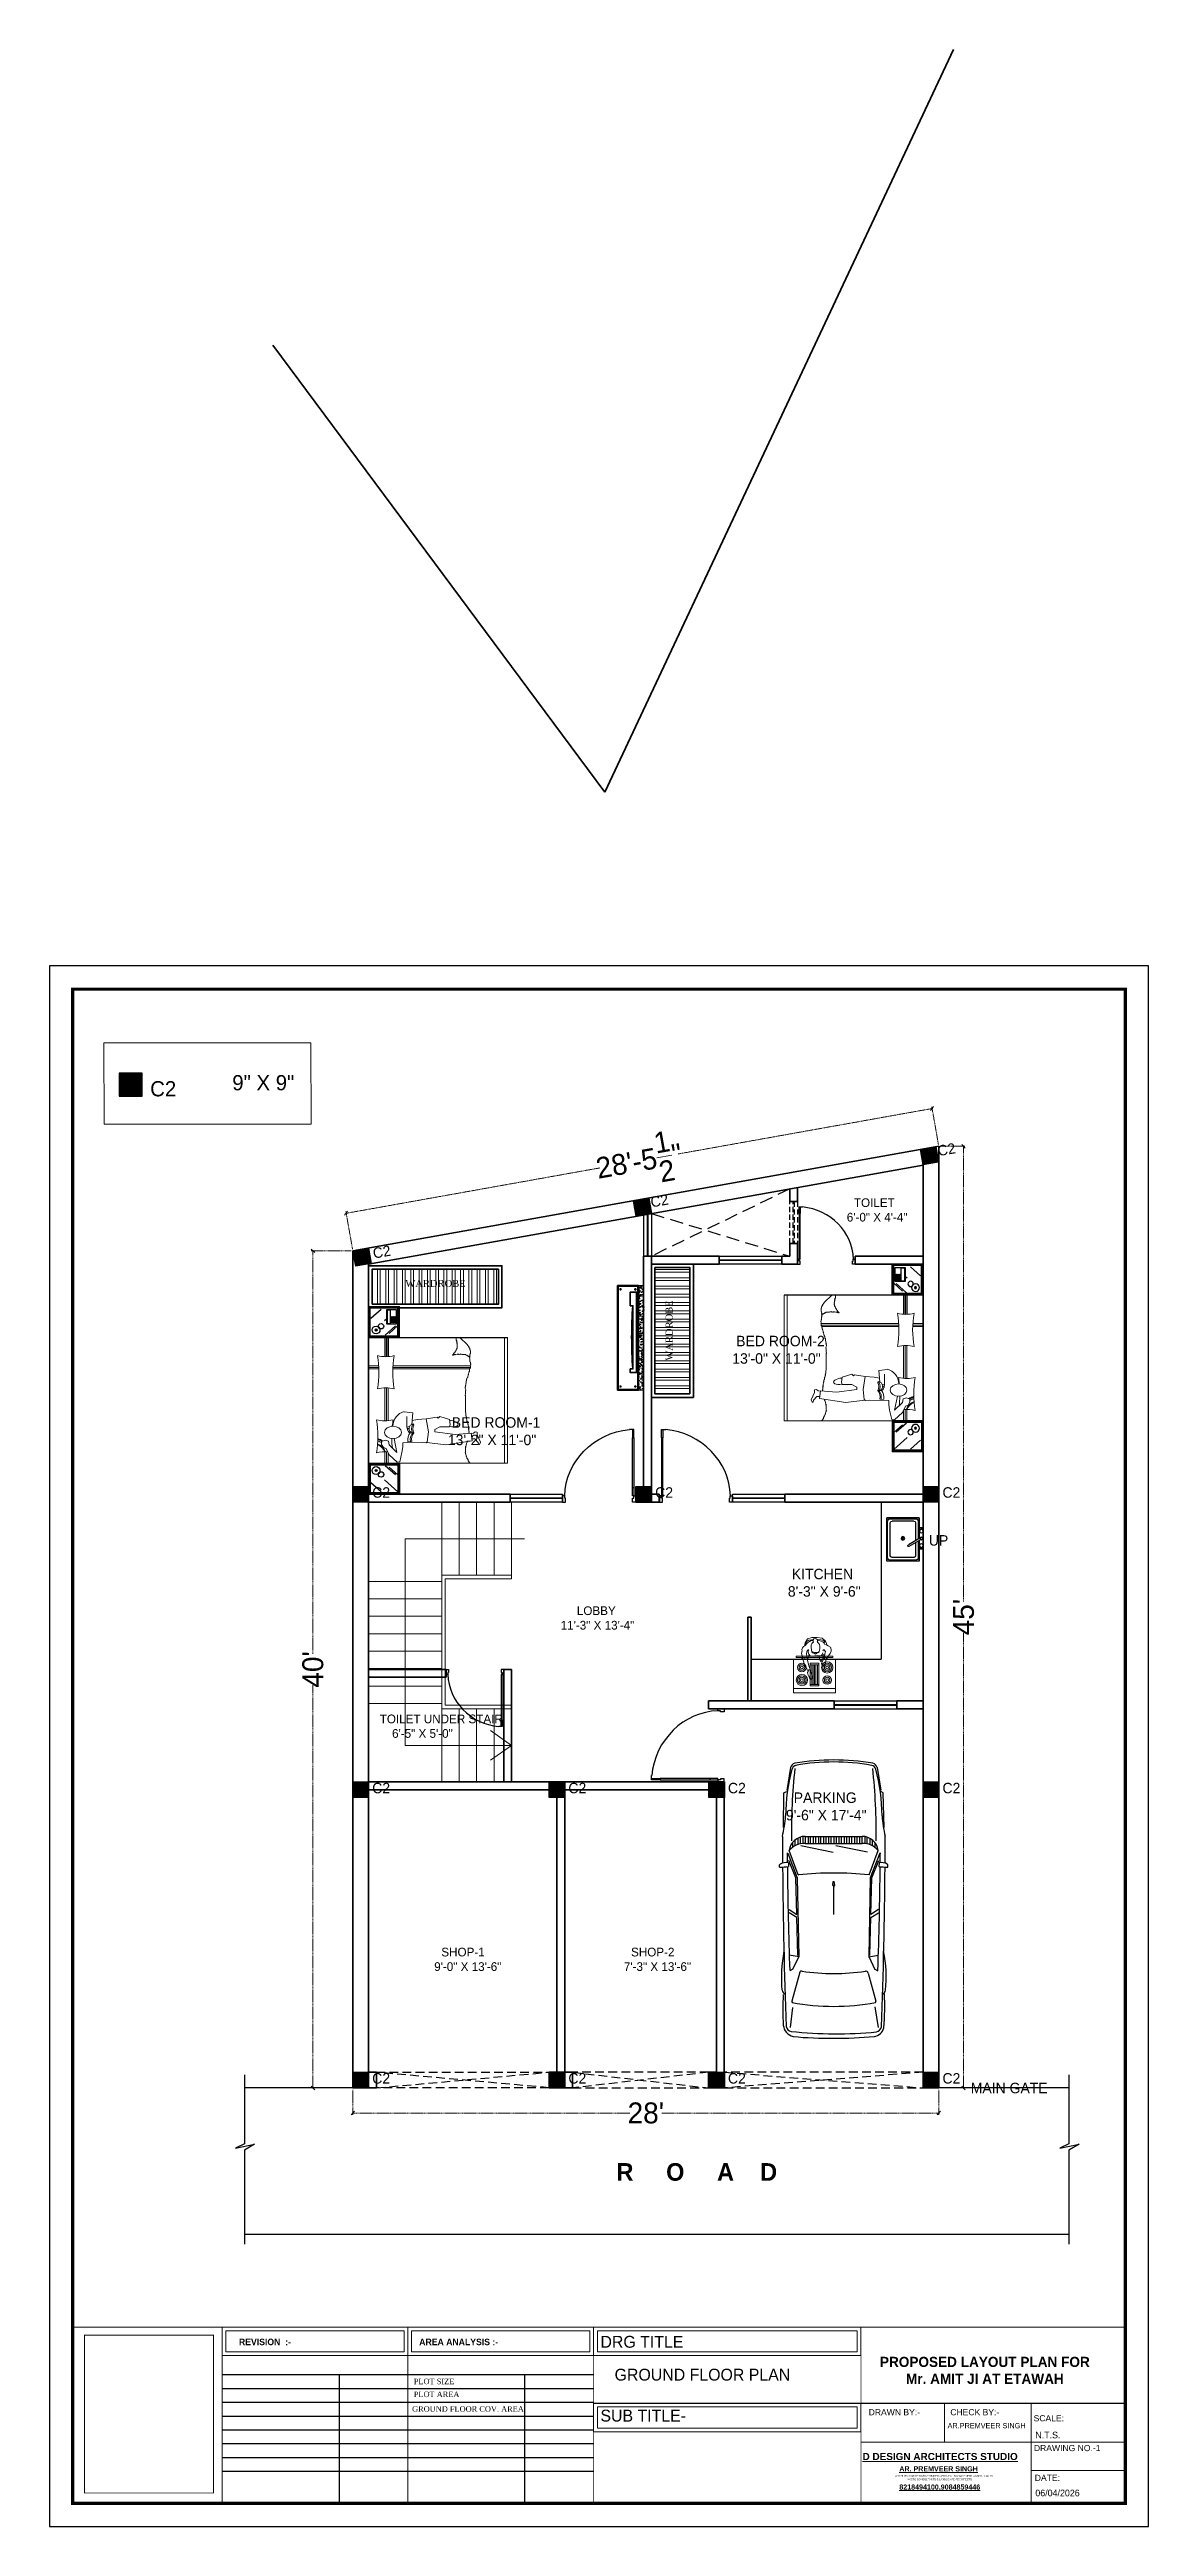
# Model space of a CAD drawing. Header units: millimetres. Extents: x -6808 to 215771, y -89660 to -16303.
# Drawn here: x 93281 to 93911, y -54573 to -53152 of the extents above; entities that cross this region are included whole.
import ezdxf

# ---------------------------------------------------------------- set-up
doc = ezdxf.new("R2010")
doc.units = ezdxf.units.MM
doc.header["$PDMODE"] = 35
doc.linetypes.add('ACAD_ISO10W100', pattern=[18, 12, -3, 0, -3])
doc.linetypes.add('DASHED', pattern=[0.75, 0.5, -0.25])
doc.layers.get('0').update_dxf_attribs({"color": 8})
for name, color, linetype, lineweight in [('_Furniture', 253, 'Continuous', 18), ('A- FUR', 34, 'Continuous', 0), ('col.center', 5, 'ACAD_ISO10W100', 15), ('column', 5, 'Continuous', 30), ('dim2', 6, 'Continuous', 20), ('FIXture', 132, 'Continuous', 13), ('FORMAT LAAYER', 250, 'Continuous', 13), ('FURNITURE 2', 33, 'Continuous', 25), ('furnitures', 12, 'Continuous', 13), ('Projection', 190, 'DASHED', 25), ('STAIR', 252, 'Continuous', 15), ('text', 7, 'Continuous', 25), ('wall', 7, 'Continuous', 35)]:
    doc.layers.add(name, color=color, linetype=linetype, lineweight=lineweight)
doc.layers.add('AR.furniture', color=7, linetype='Continuous', lineweight=35, true_color=0x009e9e)
doc.layers.add('furniture', color=7, linetype='Continuous', lineweight=5, true_color=0xe57b2a)
for name, color, linetype in [('CAR', 252, 'Continuous'), ('FORMAT', 7, 'Continuous'), ('NET 01', 8, 'Continuous'), ('WIN', 5, 'Continuous')]:
    doc.layers.add(name, color=color, linetype=linetype)
doc.styles.add('cdim', font='arial.ttf')
doc.styles.add('HYPERMARTBORA0$0$SANSSERIFBOLD', font='sasb____.pfb', dxfattribs={"height": 0.2})
doc.styles.add('SAJ', font='eurr____.ttf')
doc.styles.get("Standard").update_dxf_attribs({"font": 'times.ttf'})
doc.styles.add('working', font='swissl.ttf')
doc.dimstyles.new('SAJ', dxfattribs={"dimtxt": 5, "dimasz": 2, "dimexe": 1, "dimexo": 1, "dimgap": 0.09375, "dimtad": 0, "dimdec": 1, "dimzin": 0, "dimdsep": 46, "dimlunit": 4, "dimtxsty": 'SAJ', "dimblk": 'OBLIQUE', "dimcen": 0.125, "dimdle": 0.375, "dimadec": 0, "dimazin": 0, "dimtfac": 1, "dimtdec": 1, "dimtofl": 0, "dimtmove": 0, "dimatfit": 3, "dimldrblk": 'OBLIQUE', "dimfxl": 1, "dimtolj": 1, "dimtzin": 0, "dimlwd": 5, "dimlwe": 5, "dimarcsym": 1})

msp = doc.modelspace()

# ---------------------------------------------------------------- texts
at = {"linetype": 'ByBlock', "lineweight": 20, "insert": (93501.999, -53857.756), "char_height": 4, "width": 11.03232, "attachment_point": 2}
msp.add_mtext('WARDROBE', dxfattribs=at)
at = {"linetype": 'ByBlock', "lineweight": 20, "insert": (93633.933, -53886.728), "char_height": 4, "width": 11.03232, "attachment_point": 2, "rotation": 90}
msp.add_mtext('WARDROBE', dxfattribs=at)
at = {"layer": 'col.center', "linetype": 'ByBlock', "char_height": 6, "width": 293.6941, "attachment_point": 1, "rotation": 10.124672, "style": 'SAJ'}
for insert in [(93789.45, -53780.905), (93624.84, -53810.299), (93465.614, -53839.639)]:
    msp.add_mtext('\\A1;{\\fCentury Gothic|b0|i0|c0|p34;C2}', dxfattribs=dict(at, insert=insert))
at = {"layer": 'col.center', "linetype": 'ByBlock', "char_height": 6, "width": 293.6941, "attachment_point": 1, "style": 'SAJ'}
for insert in [(93465.699, -53976.634), (93627.949, -53976.634), (93792.699, -53976.634), (93465.699, -54146.134), (93578.199, -54146.134), (93669.699, -54146.134), (93792.699, -54146.134), (93465.699, -54312.599), (93578.199, -54312.599), (93669.699, -54312.599), (93792.699, -54312.599)]:
    msp.add_mtext('\\A1;{\\fCentury Gothic|b0|i0|c0|p34;C2}', dxfattribs=dict(at, insert=insert))
at = {"layer": 'column', "linetype": 'ByBlock', "insert": (93338.377, -53743.753), "char_height": 8.73269, "width": 427.45664, "attachment_point": 1, "style": 'SAJ'}
msp.add_mtext('\\A1;{\\fCentury Gothic|b0|i0|c0|p34;C2}', dxfattribs=at)
at = {"layer": 'column', "insert": (93403.232, -53744.707), "char_height": 8.73269, "width": 335.40053, "attachment_point": 5, "style": 'cdim'}
msp.add_mtext('\\A1;{\\fCentury Gothic|b0|i0|c0|p34;9" X 9"}', dxfattribs=at)
at = {"layer": 'FORMAT', "lineweight": 13, "style": 'working'}
for s, height, p in [('DRAWN BY:-', 3.5126, (93750.39, -54508.802)), (' CHECK BY:-', 3.51256, (93795.833, -54508.802)), ('SCALE:', 3.5126, (93844.964, -54512.256)), ('DRAWING NO.-1', 3.51256, (93845.15, -54529.364)), ('DATE:', 3.5126, (93845.644, -54546.427))]:
    msp.add_text(s, height=height, dxfattribs=at).set_placement(p)
at = {"layer": 'FORMAT', "style": 'cdim'}
for s, insert, char_height, width, attachment_point in [('\\A1;{\\fCentury Gothic|b1|i0|c0|p34;REVISION  :-}', (93389.302, -54464.894), 3.7141, 82.00869, 1), ('\\A1;{\\fCentury Gothic|b1|i0|c0|p34;AREA ANALYSIS :-}', (93492.665, -54464.894), 3.7141, 82.00869, 1), ('\\A1;{\\fDilleniaUPC|b1|i0|c0|p18;PROPOSED LAYOUT PLAN FOR \\PMr. AMIT JI AT ETAWAH}', (93817.004, -54483.092), 5.82604, 146.36223, 5)]:
    msp.add_mtext(s, dxfattribs=dict(at, insert=insert, char_height=char_height, width=width, attachment_point=attachment_point))
at = {"layer": 'FORMAT', "ltscale": 2, "attachment_point": 1, "style": 'SAJ'}
for s, insert, char_height, width in [('\\A1;{\\fCentury Gothic|b0|i0|c0|p34;DRG TITLE}', (93596.569, -54463.26), 6.81315, 157.97217), ('\\A1;{\\fCentury Gothic|b0|i0|c0|p34;GROUND FLOOR PLAN}', (93604.69, -54482.111), 6.81315, 157.97217), ('\\A1;{\\fCentury Gothic|b0|i0|c0|p34;SUB TITLE-}', (93596.566, -54505.605), 6.81315, 157.97217), ('\\A1;{\\fShonar Bangla|b0|i0|c0|p34;AR.PREMVEER SINGH}', (93795.65, -54513.261), 3.01841, 153.90418), ('\\A1;{\\fShonar Bangla|b0|i0|c0|p34;N.T.S.}', (93845.963, -54518.241), 3.80198, 98.73261), ('\\A1;{\\fShonar Bangla|b0|i0|c0|p34;06/04/2026}', (93845.963, -54551.46), 3.80198, 98.73261)]:
    msp.add_mtext(s, dxfattribs=dict(at, insert=insert, char_height=char_height, width=width))
at = {"layer": 'FORMAT', "lineweight": 13, "char_height": 3.16832, "width": 82.00869, "attachment_point": 1, "style": 'working'}
for s, insert in [('\\A1;{\\fBook Antiqua|b0|i0|c0|p18;PLOT SIZE}', (93489.53, -54487.796)), ('\\A1;{\\fBook Antiqua|b0|i0|c0|p18;PLOT AREA}', (93489.53, -54495.208)), ('\\A1;{\\fBook Antiqua|b0|i0|c0|p18;GROUND FLOOR COV. AREA}', (93488.572, -54503.601))]:
    msp.add_mtext(s, dxfattribs=dict(at, insert=insert))
at = {"layer": 'FORMAT LAAYER', "color": 0, "lineweight": 13}
for s, height, style, p in [('%%UD DESIGN ARCHITECTS STUDIO', 4.08123, 'HYPERMARTBORA0$0$SANSSERIFBOLD', (93746.868, -54534.485)), ('%%UAR. PREMVEER SINGH', 2.91228, 'HYPERMARTBORA0$0$SANSSERIFBOLD', (93767.965, -54540.955)), ('ARCHITECTS,INTERIOR DESIGNERS,PROJECT MANAGEMENT CONSULTANTS,', 1.05931, 'working', (93765.621, -54544.03)), ('%%U8218494100,9084859446', 2.91228, 'HYPERMARTBORA0$0$SANSSERIFBOLD', (93767.965, -54551.409)), ('VASTU CONSULTANTS & LANDSCAPE ARCHITECTS', 1.05931, 'working', (93772.63, -54546.053))]:
    msp.add_text(s, height=height, dxfattribs=dict(at, style=style)).set_placement(p)
at = {"layer": 'FORMAT LAAYER', "linetype": 'ByBlock', "insert": (93636.852, -54364.219), "char_height": 10.08, "width": 351.4658, "attachment_point": 2, "style": 'SAJ'}
msp.add_mtext('\\A1;{\\fCentury Gothic|b1|i0|c0|p34;        R     O     A    D }', dxfattribs=at)
at = {"layer": 'text', "ltscale": 2, "style": 'SAJ'}
for s, insert, char_height, width, attachment_point in [('\\A1;{\\fCentury Gothic|b0|i0|c0|p34; \\H0.83333x; TOILET\\P6\'-0" X 4\'-4"}', (93737.836, -53810.942), 6, 244.74508, 1), ('\\A1;{\\fCentury Gothic|b0|i0|c0|p34; BED ROOM-2\\P13\'-0" X 11\'-0"}', (93672.171, -53889.796), 6, 67.51856, 1), ('\\A1;{\\fCentury Gothic|b0|i0|c0|p34; BED ROOM-1\\P13\'-2" X 11\'-0"}', (93509.083, -53936.496), 6, 67.51856, 1), ('\\A1;{\\fCentury Gothic|b0|i0|c0|p34;UP}', (93796.036, -54004.112), 6, 244.74508, 3), ('\\A1;{\\fCentury Gothic|b0|i0|c0|p34;  \\P KITCHEN\\P8\'-3" X 9\'-6"}', (93704.037, -54013.375), 6, 244.74508, 1), ('\\A1;{\\fCentury Gothic|b0|i0|c0|p34;              LOBBY\\P         11\'-3" X 13\'-4"}', (93557.041, -54044.924), 5, 244.74508, 1), ('\\A1;{\\fCentury Gothic|b0|i0|c0|p34; \\H0.83333x; TOILET UNDER STAIR\\P      6\'-5" X 5\'-0"}', (93465.935, -54106.983), 6, 244.74508, 1), ('\\A1;{\\fCentury Gothic|b0|i0|c0|p34;       PARKING\\P     9\'-6" X 17\'-4"}', (93691.793, -54151.644), 6, 244.74508, 1), ('\\A1;{\\fCentury Gothic|b0|i0|c0|p34; \\H0.83333x; SHOP-1\\P9\'-0" X 13\'-6"}', (93501.237, -54240.683), 6, 244.74508, 1), ('\\A1;{\\fCentury Gothic|b0|i0|c0|p34; \\H0.83333x; SHOP-2\\P7\'-3" X 13\'-6"}', (93610.028, -54240.683), 6, 244.74508, 1), ('\\A1;{\\fCentury Gothic|b0|i0|c0|p34;MAIN GATE}', (93853.037, -54318.13), 6, 244.74508, 3)]:
    msp.add_mtext(s, dxfattribs=dict(at, insert=insert, char_height=char_height, width=width, attachment_point=attachment_point))

# ---------------------------------------------------------------- blocks, each defined once
blk = doc.blocks.new('_Oblique')
at = {"color": 0, "linetype": 'ByBlock', "lineweight": -2}
blk.add_line((-0.5, -0.5), (0.5, 0.5), dxfattribs=at)
blk = doc.blocks.new('*D2164')
at = {"layer": 'Defpoints', "color": 0, "transparency": 16777216}
for p in [(93454.6, -53841.1), (93431.7, -54321.1), (93454.6, -54321.1)]:
    blk.add_point(p, dxfattribs=at)
at = {"layer": 'dim2', "color": 0, "linetype": 'DASHED', "lineweight": 5, "transparency": 16777216}
for p, q in [((93453.6, -53841.1), (93430.7, -53841.1)), ((93431.7, -53840.7), (93431.7, -54072.1)), ((93431.7, -54321.5), (93431.7, -54090.1)), ((93453.6, -54321.1), (93430.7, -54321.1))]:
    blk.add_line(p, q, dxfattribs=at)
at = {"layer": 'dim2', "color": 0, "lineweight": 5, "transparency": 16777216, "xscale": 2, "yscale": 2, "zscale": 2}
for p, rotation in [((93431.7, -53841.1), 90), ((93431.7, -54321.1), 270)]:
    blk.add_blockref('_Oblique', p, dxfattribs=dict(at, rotation=rotation))
at = {"layer": 'dim2', "color": 0, "transparency": 16777216, "insert": (93431.7, -54081.1), "char_height": 12, "attachment_point": 5, "rotation": 90, "style": 'SAJ'}
blk.add_mtext("\\A1;40'", dxfattribs=at)
blk = doc.blocks.new('*D2162')
at = {"layer": 'Defpoints', "color": 0, "transparency": 16777216}
for p in [(93790.6, -53781.1), (93804.8, -53781.1), (93790.6, -54321.1)]:
    blk.add_point(p, dxfattribs=at)
at = {"layer": 'dim2', "color": 0, "linetype": 'DASHED', "lineweight": 5, "transparency": 16777216}
for p, q in [((93791.6, -53781.1), (93805.8, -53781.1)), ((93804.8, -53780.7), (93804.8, -54042.1)), ((93804.8, -54321.5), (93804.8, -54060.1)), ((93791.6, -54321.1), (93805.8, -54321.1))]:
    blk.add_line(p, q, dxfattribs=at)
at = {"layer": 'dim2', "color": 0, "lineweight": 5, "transparency": 16777216, "xscale": 2, "yscale": 2, "zscale": 2}
for p, rotation in [((93804.8, -53781.1), 90), ((93804.8, -54321.1), 270)]:
    blk.add_blockref('_Oblique', p, dxfattribs=dict(at, rotation=rotation))
at = {"layer": 'dim2', "color": 0, "transparency": 16777216, "insert": (93804.8, -54051.1), "char_height": 12, "attachment_point": 5, "rotation": 90, "style": 'SAJ'}
blk.add_mtext("\\A1;45'", dxfattribs=at)
blk = doc.blocks.new('QEWFWE')
at = {"layer": 'NET 01'}
for p, q in [((238503.4, 15011.8), (238503.4, 15015.8)), ((238503.4, 15015.8), (238505.4, 15015.8)), ((238504, 15011.8), (238503.4, 15011.8)), ((238503.4, 15011.8), (238503.4, 14988.3)), ((238504, 15015.8), (238504, 15011.8)), ((238504, 14988.3), (238504, 15011.8)), ((238503.4, 14988.3), (238503.4, 14984.4)), ((238504, 14988.3), (238503.4, 14988.3)), ((238503.4, 14984.4), (238504, 14984.4)), ((238504, 14984.4), (238504, 14988.3))]:
    blk.add_line(p, q, dxfattribs=at)
for points in [[(238503.4, 14984.4), (238502.4, 14984.4), (238502.4, 14981.4), (238503.9, 14981.4), (238503.9, 14982.9), (238503.9, 14983.2), (238503.4, 14983.2)], [(238536, 14984.4), (238537.1, 14984.4), (238537.1, 14981.4), (238535.6, 14981.4), (238535.6, 14982.9), (238535.6, 14983.2), (238536, 14983.2)]]:
    blk.add_lwpolyline(points, close=True, dxfattribs=at)
blk.add_ellipse((238504.2, 14985.6), major_axis=(-29.3, 13.5), ratio=0.925766, start_param=-2.718612, end_param=-1.204625, dxfattribs=at)
blk = doc.blocks.new('A$C1A9968DB')
at = {"layer": 'furniture', "ltscale": 0.5}
for p, q in [((3.8, 45.7), (0, 41.7)), ((0.3, 40.4), (0, 41.7)), ((0.3, 40.4), (4.9, 39.3)), ((3.8, 45.7), (6.9, 47.3)), ((8.7, 45.8), (4.9, 41.8)), ((11.9, 43.2), (4.9, 41.8)), ((4.9, 39.3), (7.7, 38.9)), ((6.9, 47.3), (7.5, 48.6)), ((7.5, 48.6), (8.9, 49.5)), ((7.7, 38.9), (9.7, 38.9)), ((10.6, 46.1), (8.7, 45.8)), ((8.9, 49.5), (10.5, 49.5)), ((9.7, 38.9), (10, 29.1)), ((10.5, 49.5), (11.1, 47.7)), ((11.1, 47.7), (10.6, 46.1)), ((25.3, 38.2), (24.8, 33.8)), ((8.8, 17.4), (10, 26.9)), ((10, 29.1), (9.7, 27.2)), ((9.7, 27.2), (10.3, 26.6)), ((10.3, 36.3), (10.4, 34.5)), ((10.3, 26.6), (15.3, 26)), ((14.8, 35.2), (14.7, 35)), ((14.7, 35), (14.7, 34.9)), ((14.7, 34.9), (14.8, 34.8)), ((14.7, 34.9), (14.7, 34)), ((14.7, 34), (14.7, 33.4)), ((15, 35.6), (14.8, 35.5)), ((14.8, 35.5), (14.8, 35.3)), ((14.8, 35.3), (14.8, 35.2)), ((14.8, 34.8), (15.1, 34.8)), ((15.1, 35.7), (15, 35.6)), ((15.3, 36), (15.1, 35.9)), ((15.1, 35.9), (15.1, 35.7)), ((15.1, 34.8), (15.3, 34.9)), ((15.5, 36.1), (15.3, 36)), ((15.3, 35), (15.5, 35.1)), ((15.3, 34.9), (15.3, 35)), ((15.3, 26), (21.8, 27.1)), ((15.5, 36), (15.7, 36.2)), ((15.6, 36.1), (15.5, 36.1)), ((15.5, 35.4), (15.7, 35.5)), ((15.5, 35.3), (15.5, 35.4)), ((15.5, 35.1), (15.5, 35.3)), ((15.7, 36.2), (15.8, 36.3)), ((15.7, 35.5), (15.8, 35.6)), ((15.8, 36.3), (16, 36.3)), ((16, 36.3), (16.3, 36.4)), ((16.3, 36.4), (16.5, 36.5)), ((16.5, 36.5), (16.6, 36.5)), ((17.6, 36.8), (16.6, 36.5)), ((16.7, 36.4), (16.7, 36.5)), ((16.9, 36.3), (16.7, 36.4)), ((16.9, 36.1), (16.9, 36.3)), ((16.9, 35.8), (16.9, 36.1)), ((17, 35.7), (16.9, 35.8)), ((17.6, 36.8), (17.9, 35.5)), ((22.9, 36.8), (17.6, 36.8)), ((18.5, 35.3), (19.2, 33.7)), ((18.7, 34), (19.3, 33.6)), ((19.3, 33.6), (18.7, 33.4)), ((24.8, 33.8), (18.9, 34.4)), ((21.4, 31.5), (20.9, 34.2)), ((21.8, 27.1), (21.4, 31.5)), ((21.8, 27.1), (22.7, 21.6)), ((10.7, 4.1), (8.8, 17.4)), ((15.2, 22.9), (14, 12.6)), ((14, 12.6), (14.6, 4.7)), ((16.5, 22.9), (15.2, 22.9)), ((17.8, 20.4), (16.5, 22.9)), ((17.8, 15.5), (17.8, 20.4)), ((18.9, 15.1), (17.8, 15.5)), ((21.4, 15.5), (18.9, 15.1)), ((22.9, 20.3), (21.4, 15.5)), ((22.7, 21.6), (22.1, 21.1)), ((22.1, 21.1), (22.9, 20.3)), ((10.1, 0), (9, 0.5)), ((9.9, 1.1), (9.1, 1)), ((11.7, 2.8), (9.9, 1.1)), ((13.7, 1.6), (10.1, 0)), ((14.6, 4.7), (10.7, 4.1)), ((11.7, 4.3), (11.7, 2.8)), ((15.1, 1.6), (13.7, 1.6)), ((14.5, 4.7), (14.6, 3.4)), ((14.6, 3.4), (15.2, 2.6)), ((15.2, 2.6), (15.1, 1.7))]:
    blk.add_line(p, q, dxfattribs=at)
blk.add_lwpolyline([(9, 0.5), (8.9, 0.9), (9.5, 1)], dxfattribs=at)
for centre, radius, start, end in [((18.1, 36.4), 7.5, 13.6872, 89.7043), ((11.4, 31.2), 5.23, 49.9003, 101.4337), ((11.5, 29.9), 5.23, 51.462, 101.4337), ((11.5, 29.3), 5.23, 51.462, 101.4337), ((16.7, 29.8), 4.67, 64.6865, 115.3135), ((16.7, 29.2), 4.67, 64.6865, 115.3135), ((16.6, 31), 4.67, 65.9134, 100.1371)]:
    blk.add_arc(centre, radius, start, end, dxfattribs=at)
at = {"layer": 'furniture', "ltscale": 0.5, "extrusion": (1.33e-14, -5.24506e-16, -1)}
blk.add_ellipse((15, 43.8), major_axis=(0, -4.19), ratio=0.740098, start_param=4.712389, end_param=10.995574, dxfattribs=at)
at = {"layer": 'furniture', "ltscale": 0.5, "extrusion": (1.32939e-14, -5.4405e-16, -1)}
blk.add_ellipse((19.4, 14.9), major_axis=(-0.51, -3.71), ratio=0.422098, start_param=4.512692, end_param=7.948784, dxfattribs=at)
blk = doc.blocks.new('*X398')
at = {"color": 0}
for p, q in [((221.847, 124.188), (221.861, 124.202)), ((221.847, 124.193), (221.855, 124.202)), ((221.847, 124.178), (221.857, 124.188)), ((221.847, 124.172), (221.857, 124.182)), ((221.847, 124.162), (221.857, 124.172)), ((221.847, 124.156), (221.857, 124.166)), ((221.847, 124.146), (221.857, 124.156)), ((221.847, 124.14), (221.857, 124.15)), ((221.847, 124.13), (221.857, 124.14)), ((221.847, 124.125), (221.857, 124.135)), ((221.847, 124.114), (221.857, 124.124)), ((221.847, 124.109), (221.857, 124.119)), ((221.847, 124.098), (221.857, 124.108)), ((221.847, 124.093), (221.857, 124.103)), ((221.847, 124.082), (221.857, 124.092)), ((221.847, 124.077), (221.857, 124.087)), ((221.847, 124.066), (221.857, 124.076)), ((221.861, 124.192), (221.871, 124.202)), ((221.867, 124.192), (221.877, 124.202)), ((221.877, 124.192), (221.887, 124.202)), ((221.883, 124.192), (221.893, 124.202)), ((221.893, 124.192), (221.903, 124.202)), ((221.898, 124.192), (221.908, 124.202)), ((221.909, 124.192), (221.919, 124.202)), ((221.914, 124.192), (221.924, 124.202)), ((221.925, 124.192), (221.935, 124.202)), ((221.93, 124.192), (221.94, 124.202)), ((221.941, 124.192), (221.951, 124.202)), ((221.946, 124.192), (221.956, 124.202)), ((221.957, 124.192), (221.967, 124.202)), ((221.962, 124.192), (221.972, 124.202)), ((221.973, 124.192), (221.983, 124.202)), ((221.978, 124.192), (221.988, 124.202)), ((221.989, 124.192), (221.999, 124.202)), ((221.994, 124.192), (222.004, 124.202)), ((222.005, 124.192), (222.015, 124.202)), ((222.01, 124.192), (222.02, 124.202)), ((222.02, 124.192), (222.03, 124.202)), ((222.026, 124.192), (222.036, 124.202)), ((222.036, 124.192), (222.046, 124.202)), ((222.042, 124.192), (222.052, 124.202)), ((222.052, 124.192), (222.062, 124.202)), ((222.058, 124.192), (222.068, 124.202)), ((222.068, 124.192), (222.078, 124.202)), ((222.073, 124.192), (222.083, 124.202)), ((222.084, 124.192), (222.094, 124.202)), ((222.089, 124.192), (222.099, 124.202)), ((222.1, 124.192), (222.11, 124.202)), ((222.105, 124.192), (222.115, 124.202)), ((222.116, 124.192), (222.126, 124.202)), ((222.121, 124.192), (222.131, 124.202)), ((222.132, 124.192), (222.142, 124.202)), ((222.137, 124.192), (222.147, 124.202)), ((222.148, 124.192), (222.158, 124.202)), ((222.153, 124.192), (222.163, 124.202)), ((222.164, 124.192), (222.174, 124.202)), ((222.169, 124.192), (222.179, 124.202)), ((222.18, 124.192), (222.19, 124.202)), ((222.185, 124.192), (222.195, 124.202)), ((222.195, 124.192), (222.205, 124.202)), ((222.201, 124.192), (222.211, 124.202)), ((222.211, 124.192), (222.221, 124.202)), ((222.217, 124.192), (222.227, 124.202)), ((222.227, 124.192), (222.237, 124.202)), ((222.233, 124.192), (222.243, 124.202)), ((222.243, 124.192), (222.253, 124.202)), ((222.248, 124.192), (222.258, 124.202)), ((222.259, 124.192), (222.269, 124.202)), ((222.264, 124.192), (222.274, 124.202)), ((222.275, 124.192), (222.285, 124.202)), ((222.28, 124.192), (222.29, 124.202)), ((222.291, 124.192), (222.301, 124.202)), ((222.296, 124.192), (222.306, 124.202)), ((222.307, 124.192), (222.317, 124.202)), ((222.312, 124.192), (222.322, 124.202)), ((222.323, 124.192), (222.333, 124.202)), ((222.328, 124.192), (222.338, 124.202)), ((222.339, 124.192), (222.349, 124.202)), ((222.344, 124.192), (222.354, 124.202)), ((222.355, 124.192), (222.365, 124.202)), ((222.36, 124.192), (222.37, 124.202)), ((222.37, 124.192), (222.38, 124.202)), ((222.376, 124.192), (222.386, 124.202)), ((222.386, 124.192), (222.396, 124.202)), ((222.392, 124.192), (222.402, 124.202)), ((222.397, 124.187), (222.407, 124.197)), ((222.397, 124.181), (222.407, 124.191)), ((222.397, 124.171), (222.407, 124.181)), ((222.397, 124.165), (222.407, 124.175)), ((222.397, 124.155), (222.407, 124.165)), ((222.397, 124.149), (222.407, 124.159)), ((222.397, 124.139), (222.407, 124.149)), ((222.397, 124.134), (222.407, 124.144)), ((222.397, 124.123), (222.407, 124.133)), ((222.397, 124.118), (222.407, 124.128)), ((222.397, 124.107), (222.407, 124.117)), ((222.397, 124.102), (222.407, 124.112)), ((222.397, 124.091), (222.407, 124.101)), ((222.397, 124.086), (222.407, 124.096)), ((222.397, 124.075), (222.407, 124.085)), ((222.397, 124.07), (222.407, 124.08)), ((221.847, 124.061), (221.857, 124.071)), ((221.847, 124.05), (221.857, 124.06)), ((221.847, 124.045), (221.857, 124.055)), ((221.847, 124.034), (221.857, 124.044)), ((221.847, 124.029), (221.857, 124.039)), ((221.847, 124.018), (221.857, 124.028)), ((221.847, 124.013), (221.857, 124.023)), ((221.847, 124.003), (221.857, 124.013)), ((221.847, 123.997), (221.857, 124.007)), ((221.847, 123.987), (221.857, 123.997)), ((221.847, 123.981), (221.857, 123.991)), ((221.847, 123.971), (221.857, 123.981)), ((221.847, 123.965), (221.857, 123.975)), ((221.847, 123.955), (221.857, 123.965)), ((221.847, 123.949), (221.857, 123.959)), ((221.847, 123.939), (221.857, 123.949)), ((221.847, 123.934), (221.857, 123.944)), ((221.847, 123.923), (221.857, 123.933)), ((221.847, 123.918), (221.857, 123.928)), ((221.847, 123.907), (221.857, 123.917)), ((221.847, 123.902), (221.857, 123.912)), ((221.847, 123.891), (221.857, 123.901)), ((221.847, 123.886), (221.857, 123.896)), ((221.847, 123.875), (221.857, 123.885)), ((221.847, 123.87), (221.857, 123.88)), ((221.847, 123.859), (221.857, 123.869)), ((221.847, 123.854), (221.857, 123.864)), ((221.847, 123.843), (221.857, 123.853)), ((221.847, 123.838), (221.857, 123.848)), ((221.847, 123.828), (221.857, 123.838)), ((221.847, 123.822), (221.857, 123.832)), ((221.847, 123.812), (221.857, 123.822)), ((221.847, 123.806), (221.857, 123.816)), ((221.847, 123.796), (221.857, 123.806)), ((221.847, 123.79), (221.857, 123.8)), ((221.847, 123.78), (221.857, 123.79)), ((221.847, 123.774), (221.857, 123.784)), ((221.847, 123.764), (221.857, 123.774)), ((221.847, 123.759), (221.857, 123.769)), ((221.847, 123.748), (221.857, 123.758)), ((221.847, 123.743), (221.857, 123.753)), ((221.847, 123.732), (221.857, 123.742)), ((221.847, 123.727), (221.857, 123.737)), ((221.847, 123.716), (221.857, 123.726)), ((221.847, 123.711), (221.857, 123.721)), ((221.847, 123.7), (221.857, 123.71)), ((221.847, 123.695), (221.857, 123.705)), ((221.847, 123.684), (221.857, 123.694)), ((221.847, 123.679), (221.857, 123.689)), ((221.847, 123.668), (221.857, 123.678)), ((221.847, 123.663), (221.857, 123.673)), ((221.847, 123.653), (221.857, 123.663)), ((221.847, 123.647), (221.857, 123.657)), ((221.852, 123.642), (221.862, 123.652)), ((221.858, 123.642), (221.868, 123.652)), ((221.868, 123.642), (221.878, 123.652)), ((221.873, 123.642), (221.883, 123.652)), ((221.884, 123.642), (221.894, 123.652)), ((221.889, 123.642), (221.899, 123.652)), ((221.9, 123.642), (221.91, 123.652)), ((221.905, 123.642), (221.915, 123.652)), ((221.916, 123.642), (221.926, 123.652)), ((221.921, 123.642), (221.931, 123.652)), ((221.932, 123.642), (221.942, 123.652)), ((221.937, 123.642), (221.947, 123.652)), ((221.948, 123.642), (221.958, 123.652)), ((221.953, 123.642), (221.963, 123.652)), ((221.964, 123.642), (221.974, 123.652)), ((221.969, 123.642), (221.979, 123.652)), ((221.98, 123.642), (221.99, 123.652)), ((221.985, 123.642), (221.995, 123.652)), ((221.995, 123.642), (222.005, 123.652)), ((222.001, 123.642), (222.011, 123.652)), ((222.011, 123.642), (222.021, 123.652)), ((222.017, 123.642), (222.027, 123.652)), ((222.027, 123.642), (222.037, 123.652)), ((222.033, 123.642), (222.043, 123.652)), ((222.043, 123.642), (222.053, 123.652)), ((222.048, 123.642), (222.058, 123.652)), ((222.059, 123.642), (222.069, 123.652)), ((222.064, 123.642), (222.074, 123.652)), ((222.075, 123.642), (222.085, 123.652)), ((222.08, 123.642), (222.09, 123.652)), ((222.091, 123.642), (222.101, 123.652)), ((222.096, 123.642), (222.106, 123.652)), ((222.107, 123.642), (222.117, 123.652)), ((222.112, 123.642), (222.122, 123.652)), ((222.123, 123.642), (222.133, 123.652)), ((222.128, 123.642), (222.138, 123.652)), ((222.139, 123.642), (222.149, 123.652)), ((222.144, 123.642), (222.154, 123.652)), ((222.155, 123.642), (222.165, 123.652)), ((222.16, 123.642), (222.17, 123.652)), ((222.17, 123.642), (222.18, 123.652)), ((222.176, 123.642), (222.186, 123.652)), ((222.186, 123.642), (222.196, 123.652)), ((222.192, 123.642), (222.202, 123.652)), ((222.202, 123.642), (222.212, 123.652)), ((222.208, 123.642), (222.218, 123.652)), ((222.218, 123.642), (222.228, 123.652)), ((222.223, 123.642), (222.233, 123.652)), ((222.234, 123.642), (222.244, 123.652)), ((222.239, 123.642), (222.249, 123.652)), ((222.25, 123.642), (222.26, 123.652)), ((222.255, 123.642), (222.265, 123.652)), ((222.266, 123.642), (222.276, 123.652)), ((222.271, 123.642), (222.281, 123.652)), ((222.282, 123.642), (222.292, 123.652)), ((222.287, 123.642), (222.297, 123.652)), ((222.298, 123.642), (222.308, 123.652)), ((222.303, 123.642), (222.313, 123.652)), ((222.314, 123.642), (222.324, 123.652)), ((222.319, 123.642), (222.329, 123.652)), ((222.33, 123.642), (222.34, 123.652)), ((222.335, 123.642), (222.345, 123.652)), ((222.345, 123.642), (222.355, 123.652)), ((222.351, 123.642), (222.361, 123.652)), ((222.361, 123.642), (222.371, 123.652)), ((222.367, 123.642), (222.377, 123.652)), ((222.377, 123.642), (222.387, 123.652)), ((222.383, 123.642), (222.393, 123.652)), ((222.393, 123.642), (222.407, 123.656)), ((222.397, 124.059), (222.407, 124.069)), ((222.397, 124.054), (222.407, 124.064)), ((222.397, 124.043), (222.407, 124.053)), ((222.397, 124.038), (222.407, 124.048)), ((222.397, 124.028), (222.407, 124.038)), ((222.397, 124.022), (222.407, 124.032)), ((222.397, 124.012), (222.407, 124.022)), ((222.397, 124.006), (222.407, 124.016)), ((222.397, 123.996), (222.407, 124.006)), ((222.397, 123.99), (222.407, 124)), ((222.397, 123.98), (222.407, 123.99)), ((222.397, 123.974), (222.407, 123.984)), ((222.397, 123.964), (222.407, 123.974)), ((222.397, 123.959), (222.407, 123.969)), ((222.397, 123.948), (222.407, 123.958)), ((222.397, 123.943), (222.407, 123.953)), ((222.397, 123.932), (222.407, 123.942)), ((222.397, 123.927), (222.407, 123.937)), ((222.397, 123.916), (222.407, 123.926)), ((222.397, 123.911), (222.407, 123.921)), ((222.397, 123.9), (222.407, 123.91)), ((222.397, 123.895), (222.407, 123.905)), ((222.397, 123.884), (222.407, 123.894)), ((222.397, 123.879), (222.407, 123.889)), ((222.397, 123.868), (222.407, 123.878)), ((222.397, 123.863), (222.407, 123.873)), ((222.397, 123.852), (222.407, 123.862)), ((222.397, 123.847), (222.407, 123.857)), ((222.397, 123.837), (222.407, 123.847)), ((222.397, 123.831), (222.407, 123.841)), ((222.397, 123.821), (222.407, 123.831)), ((222.397, 123.815), (222.407, 123.825)), ((222.397, 123.805), (222.407, 123.815)), ((222.397, 123.799), (222.407, 123.809)), ((222.397, 123.789), (222.407, 123.799)), ((222.397, 123.784), (222.407, 123.794)), ((222.397, 123.773), (222.407, 123.783)), ((222.397, 123.768), (222.407, 123.778)), ((222.397, 123.757), (222.407, 123.767)), ((222.397, 123.752), (222.407, 123.762)), ((222.397, 123.741), (222.407, 123.751)), ((222.397, 123.736), (222.407, 123.746)), ((222.397, 123.725), (222.407, 123.735)), ((222.397, 123.72), (222.407, 123.73)), ((222.397, 123.709), (222.407, 123.719)), ((222.397, 123.704), (222.407, 123.714)), ((222.397, 123.693), (222.407, 123.703)), ((222.397, 123.688), (222.407, 123.698)), ((222.397, 123.677), (222.407, 123.687)), ((222.397, 123.672), (222.407, 123.682)), ((222.397, 123.662), (222.407, 123.672)), ((222.397, 123.656), (222.407, 123.666)), ((222.398, 123.642), (222.407, 123.65))]:
    blk.add_line(p, q, dxfattribs=at)
blk = doc.blocks.new('M_DFURN_LEM_3D TELEPHONE_P')
at = {"color": 0, "linetype": 'ByBlock', "lineweight": -2}
for points in [[(0.25, -0.0875), (0.25, 0.0875), (0, 0.0875), (0, -0.0875)], [(0.24, -0.0175), (0.01, -0.0175), (0.01, -0.0775), (0.24, -0.0775)]]:
    blk.add_lwpolyline(points, close=True, dxfattribs=at)
for centre in [(0.13, 0.0625), (0.13, 0.0325), (0.13, 0.0025), (0.16, 0.0625), (0.16, 0.0325), (0.16, 0.0025), (0.19, 0.0625), (0.19, 0.0325), (0.19, 0.0025), (0.22, 0.0625), (0.22, 0.0325), (0.22, 0.0025)]:
    blk.add_circle(centre, 0.01, dxfattribs=at)
at = {"layer": 'Defpoints', "color": 0, "linetype": 'ByBlock', "lineweight": -2}
blk.add_point((0.25, 0), dxfattribs=at)
blk = doc.blocks.new('ertergrgr')
at = {"layer": 'furnitures', "color": 27, "ltscale": 50}
for p, q in [((-766411.4, 424368.9), (-766482.8, 424368.9)), ((-766482.8, 424290), (-766482.8, 424368.9)), ((-766411.4, 424367.1), (-766482.8, 424367.1)), ((-766482.6, 424347.5), (-766482.7, 424347.4)), ((-766428.7, 424347.8), (-766429.1, 424347.5)), ((-766428.4, 424347.8), (-766428.7, 424347.8)), ((-766428.3, 424347.9), (-766428.4, 424347.8)), ((-766428.4, 424303.8), (-766428.4, 424347.8)), ((-766427.5, 424347.9), (-766428.3, 424347.9)), ((-766427.4, 424348), (-766427.5, 424347.9)), ((-766427.5, 424303.9), (-766427.5, 424347.9)), ((-766426.8, 424347.9), (-766427, 424347.9)), ((-766426.7, 424348), (-766426.8, 424347.9)), ((-766426.4, 424348), (-766426.7, 424348)), ((-766426.2, 424347.8), (-766426.4, 424348)), ((-766425.8, 424347.9), (-766426, 424347.9)), ((-766425.7, 424347.8), (-766425.8, 424347.9)), ((-766425.4, 424347.8), (-766425.7, 424347.8)), ((-766425.3, 424347.6), (-766425.4, 424347.8)), ((-766424.8, 424347.6), (-766425.3, 424347.6)), ((-766424.6, 424347.6), (-766424.8, 424347.6)), ((-766424.3, 424347.6), (-766424.6, 424347.6)), ((-766424.2, 424347.5), (-766424.3, 424347.6)), ((-766424.1, 424347.6), (-766424.2, 424347.5)), ((-766423.8, 424347.6), (-766424.1, 424347.6)), ((-766423.7, 424347.5), (-766423.8, 424347.6)), ((-766423.1, 424347.6), (-766423.3, 424347.4)), ((-766422.7, 424347.3), (-766423.1, 424347.6)), ((-766422.2, 424347.5), (-766422.1, 424347.6)), ((-766422.1, 424347.6), (-766422, 424347.5)), ((-766422, 424347.5), (-766421.8, 424347.6)), ((-766421.8, 424347.6), (-766421.7, 424347.5)), ((-766421.7, 424347.5), (-766421.6, 424347.6)), ((-766421.6, 424347.6), (-766421.5, 424347.5)), ((-766421.5, 424347.5), (-766421.3, 424347.6)), ((-766421.3, 424347.6), (-766421.2, 424347.5)), ((-766421.2, 424347.5), (-766421, 424347.8)), ((-766421, 424347.8), (-766420.8, 424347.6)), ((-766420.8, 424347.6), (-766420.7, 424347.8)), ((-766420.7, 424347.8), (-766420.6, 424347.6)), ((-766420.6, 424347.6), (-766420.5, 424347.8)), ((-766420.5, 424347.8), (-766420, 424347.8)), ((-766420, 424347.8), (-766419.8, 424347.9)), ((-766419.8, 424347.9), (-766419.7, 424347.8)), ((-766419.7, 424347.8), (-766419.5, 424347.8)), ((-766419.5, 424347.8), (-766419.4, 424347.9)), ((-766419.4, 424347.9), (-766419.2, 424347.8)), ((-766419.2, 424347.8), (-766419, 424347.8)), ((-766419, 424347.8), (-766418.9, 424347.6)), ((-766418.9, 424347.6), (-766418.7, 424347.8)), ((-766418.7, 424347.8), (-766418.5, 424347.5)), ((-766418.5, 424347.5), (-766418.4, 424347.6)), ((-766418.4, 424347.6), (-766418.1, 424347.6)), ((-766418.1, 424347.6), (-766418, 424347.5)), ((-766482.7, 424346.8), (-766482.7, 424346.8)), ((-766482, 424346.9), (-766482.6, 424347.5)), ((-766481.7, 424346.9), (-766482, 424346.9)), ((-766481.4, 424346.5), (-766481.8, 424346.9)), ((-766480.9, 424346.5), (-766481.4, 424346.5)), ((-766480.8, 424346.4), (-766480.9, 424346.5)), ((-766480.5, 424346.4), (-766480.8, 424346.4)), ((-766480, 424345.9), (-766480.5, 424346.4)), ((-766479.6, 424345.8), (-766480, 424345.9)), ((-766479.4, 424345.8), (-766479.6, 424345.8)), ((-766479, 424345.6), (-766479.4, 424345.8)), ((-766478.9, 424345.5), (-766479, 424345.6)), ((-766478.5, 424345.4), (-766478.9, 424345.5)), ((-766478.3, 424345.4), (-766478.5, 424345.4)), ((-766477.9, 424345.3), (-766478.3, 424345.4)), ((-766477.7, 424345.3), (-766477.9, 424345.3)), ((-766477.5, 424345.1), (-766477.7, 424345.3)), ((-766477.2, 424345), (-766477.5, 424345.1)), ((-766477, 424345.1), (-766477.2, 424345)), ((-766476.8, 424344.9), (-766477, 424345.1)), ((-766476.4, 424345), (-766476.8, 424344.9)), ((-766476.2, 424345), (-766476.4, 424345)), ((-766475.5, 424345.1), (-766476.2, 424345)), ((-766475.4, 424345), (-766475.5, 424345.1)), ((-766475.1, 424345.1), (-766475.4, 424345)), ((-766474.3, 424345.1), (-766475.1, 424345.1)), ((-766474.1, 424345.1), (-766474.3, 424345.1)), ((-766473.9, 424345.3), (-766474.1, 424345.1)), ((-766473.8, 424345.1), (-766473.9, 424345.3)), ((-766473.6, 424345.1), (-766473.8, 424345.1)), ((-766473.4, 424345.3), (-766473.6, 424345.1)), ((-766473.2, 424345.3), (-766473.4, 424345.3)), ((-766472.8, 424345.4), (-766473.2, 424345.3)), ((-766472.3, 424345.4), (-766472.8, 424345.4)), ((-766471.8, 424345.6), (-766472.3, 424345.4)), ((-766471.6, 424345.6), (-766471.8, 424345.6)), ((-766471.2, 424345.8), (-766471.6, 424345.6)), ((-766471.1, 424345.9), (-766471.2, 424345.8)), ((-766470.7, 424346), (-766471.1, 424345.9)), ((-766470.6, 424346.1), (-766470.7, 424346)), ((-766465.6, 424347.1), (-766465.9, 424346.9)), ((-766465.4, 424347.1), (-766465.6, 424347.1)), ((-766465.3, 424347), (-766465.4, 424347.1)), ((-766464.9, 424347.1), (-766465.3, 424347)), ((-766464.8, 424347), (-766464.9, 424347.1)), ((-766464.4, 424346.9), (-766464.8, 424347)), ((-766463.6, 424346.9), (-766464.4, 424346.9)), ((-766463.5, 424346.8), (-766463.6, 424346.9)), ((-766463.3, 424346.8), (-766463.5, 424346.8)), ((-766463.2, 424346.9), (-766463.3, 424346.8)), ((-766462.9, 424346.9), (-766463.2, 424346.9)), ((-766462.8, 424346.8), (-766462.9, 424346.9)), ((-766462.5, 424346.8), (-766462.8, 424346.8)), ((-766461.8, 424346.8), (-766462.5, 424346.8)), ((-766461.4, 424346.6), (-766461.8, 424346.8)), ((-766461.3, 424346.5), (-766461.4, 424346.6)), ((-766461, 424346.5), (-766461.3, 424346.5)), ((-766460.8, 424346.5), (-766461, 424346.5)), ((-766460.7, 424346.4), (-766460.8, 424346.5)), ((-766460.2, 424346.4), (-766460.7, 424346.4)), ((-766459.8, 424346.3), (-766460.2, 424346.4)), ((-766459.7, 424346.1), (-766459.8, 424346.3)), ((-766459.4, 424346.1), (-766459.7, 424346.1)), ((-766459.1, 424346), (-766459.4, 424346.1)), ((-766458.9, 424345.9), (-766459.1, 424346)), ((-766458.2, 424345.9), (-766458.9, 424345.9)), ((-766458.1, 424345.8), (-766458.2, 424345.9)), ((-766457.7, 424345.6), (-766458.1, 424345.8)), ((-766457.2, 424345.6), (-766457.7, 424345.6)), ((-766457.1, 424345.5), (-766457.2, 424345.6)), ((-766456.7, 424345.6), (-766457.1, 424345.5)), ((-766456.5, 424345.4), (-766456.7, 424345.6)), ((-766456.1, 424345.5), (-766456.5, 424345.4)), ((-766455.9, 424345.3), (-766456.1, 424345.6)), ((-766455.4, 424345.3), (-766455.9, 424345.3)), ((-766455, 424345.2), (-766455.4, 424345.3)), ((-766454.7, 424345.3), (-766455, 424345.2)), ((-766453.5, 424345), (-766454.7, 424345.3)), ((-766453.2, 424345.1), (-766453.5, 424345)), ((-766452.9, 424345.1), (-766453.2, 424345.1)), ((-766452.4, 424345.1), (-766452.9, 424345.1)), ((-766452, 424345), (-766452.4, 424345.1)), ((-766451.8, 424345), (-766452, 424345)), ((-766444.6, 424345.1), (-766451.8, 424345)), ((-766444.3, 424344.8), (-766444.6, 424345.1)), ((-766444.1, 424344.8), (-766444.3, 424344.8)), ((-766443.7, 424345), (-766444.1, 424344.8)), ((-766443.5, 424345), (-766443.7, 424345)), ((-766442.7, 424345), (-766443.5, 424345)), ((-766442.3, 424345.1), (-766442.7, 424345)), ((-766442.2, 424345), (-766442.3, 424345.1)), ((-766442, 424345), (-766442.2, 424345)), ((-766441.5, 424345.2), (-766442, 424345)), ((-766441.4, 424345.1), (-766441.5, 424345.2)), ((-766441, 424345.2), (-766441.4, 424345.1)), ((-766440.2, 424344.9), (-766440.9, 424345.2)), ((-766439.7, 424344.9), (-766440.2, 424344.9)), ((-766439.6, 424345), (-766439.7, 424344.9)), ((-766439.3, 424345), (-766439.6, 424345)), ((-766439.2, 424344.9), (-766439.3, 424345)), ((-766439.1, 424345), (-766439.2, 424344.9)), ((-766438.7, 424345.2), (-766439.1, 424345)), ((-766438.6, 424345), (-766438.7, 424345.2)), ((-766438.2, 424345.2), (-766438.6, 424345)), ((-766438, 424345.2), (-766438.2, 424345.2)), ((-766437.8, 424345.3), (-766438, 424345.2)), ((-766437.2, 424345.4), (-766437.8, 424345.3)), ((-766436.5, 424345.4), (-766437.2, 424345.4)), ((-766436.1, 424345.5), (-766436.5, 424345.4)), ((-766436, 424345.7), (-766436.1, 424345.5)), ((-766435.2, 424345.7), (-766436, 424345.7)), ((-766434.9, 424345.8), (-766435.2, 424345.7)), ((-766434.7, 424345.9), (-766434.9, 424345.8)), ((-766434.4, 424346), (-766434.7, 424345.9)), ((-766434.1, 424346.3), (-766434.4, 424346)), ((-766433.9, 424346.3), (-766434.1, 424346.3)), ((-766433.5, 424346.4), (-766433.9, 424346.3)), ((-766433, 424346.6), (-766433.5, 424346.4)), ((-766432.7, 424346.6), (-766433, 424346.6)), ((-766432.4, 424346.8), (-766432.7, 424346.6)), ((-766431.9, 424346.8), (-766432.4, 424346.8)), ((-766431.5, 424346.9), (-766431.9, 424346.8)), ((-766431, 424347.1), (-766431.5, 424346.9)), ((-766430.9, 424347), (-766431, 424347.1)), ((-766430.6, 424347.3), (-766430.9, 424347)), ((-766430.4, 424347.3), (-766430.6, 424347.3)), ((-766430.1, 424347.3), (-766430.4, 424347.3)), ((-766429.9, 424347.3), (-766430.1, 424347.3)), ((-766429.8, 424347.4), (-766429.9, 424347.3)), ((-766429.5, 424347.4), (-766429.8, 424347.4)), ((-766429.1, 424347.5), (-766429.5, 424347.4)), ((-766429.3, 424303.8), (-766429.3, 424347.5)), ((-766423.4, 424347.5), (-766423.7, 424347.5)), ((-766423.3, 424347.4), (-766423.4, 424347.5)), ((-766422.6, 424347.4), (-766422.5, 424347.5)), ((-766422, 424346.8), (-766422.6, 424347.4)), ((-766422.5, 424347.5), (-766422.2, 424347.5)), ((-766422.1, 424346.6), (-766422, 424346.8)), ((-766421.8, 424346.4), (-766422.1, 424346.6)), ((-766421.8, 424346.2), (-766421.8, 424346.4)), ((-766421.5, 424345.8), (-766421.8, 424346.2)), ((-766421.6, 424345.7), (-766421.5, 424345.8)), ((-766421.3, 424345.4), (-766421.6, 424345.7)), ((-766420.3, 424338.7), (-766421.5, 424337.6)), ((-766421.5, 424338.3), (-766421.2, 424338.6)), ((-766421.3, 424338.2), (-766421.5, 424338.3)), ((-766421.5, 424337.8), (-766421.3, 424338)), ((-766421.3, 424337.7), (-766421.5, 424337.8)), ((-766421.5, 424337.6), (-766421.3, 424337.7)), ((-766421.3, 424345.2), (-766421.3, 424345.4)), ((-766421.2, 424345), (-766421.3, 424345.2)), ((-766421.3, 424339), (-766421.2, 424339.1)), ((-766421.2, 424338.8), (-766421.3, 424339)), ((-766421.3, 424338), (-766421.3, 424338.2)), ((-766421.2, 424344.5), (-766421.2, 424345)), ((-766421.1, 424344.4), (-766421.2, 424344.5)), ((-766421.2, 424344.3), (-766421.1, 424344.4)), ((-766421.1, 424344.2), (-766421.2, 424344.3)), ((-766421.2, 424339.6), (-766421, 424340.3)), ((-766421.1, 424339.5), (-766421.2, 424339.6)), ((-766421.2, 424339.1), (-766421.1, 424339.5)), ((-766421.2, 424338.6), (-766421.2, 424338.8)), ((-766421.1, 424343.9), (-766421.1, 424344.2)), ((-766421.1, 424343.4), (-766421.1, 424343.9)), ((-766421, 424343.3), (-766421.1, 424343.4)), ((-766421.1, 424342.9), (-766421, 424343.3)), ((-766421, 424342.6), (-766421.1, 424342.9)), ((-766421.1, 424341.9), (-766420.8, 424342.2)), ((-766421, 424341.8), (-766421.1, 424341.9)), ((-766421.1, 424341.4), (-766421, 424341.8)), ((-766421.1, 424341.2), (-766421.1, 424341.4)), ((-766421, 424341.1), (-766421.1, 424341.2)), ((-766421.1, 424340.4), (-766421, 424340.6)), ((-766421, 424340.3), (-766421.1, 424340.4)), ((-766421, 424342.3), (-766421, 424342.6)), ((-766420.8, 424342.2), (-766421, 424342.3)), ((-766421, 424340.6), (-766421, 424341.1)), ((-766420.2, 424338.6), (-766420.3, 424338.7)), ((-766419.7, 424339.1), (-766420.2, 424338.6)), ((-766419.5, 424339.1), (-766419.7, 424339.1)), ((-766418.9, 424339.7), (-766419.5, 424339.1)), ((-766418.7, 424339.6), (-766418.9, 424339.7)), ((-766418.4, 424340), (-766418.7, 424339.6)), ((-766418.2, 424339.8), (-766418.4, 424340)), ((-766417.9, 424340.2), (-766418.2, 424339.8)), ((-766418, 424347.5), (-766417.7, 424347.5)), ((-766417.7, 424340.1), (-766417.9, 424340.2)), ((-766417.7, 424347.5), (-766417.4, 424347.1)), ((-766417.5, 424340.3), (-766417.7, 424340.1)), ((-766417.2, 424340.3), (-766417.5, 424340.3)), ((-766417.4, 424347.1), (-766417.1, 424347.1)), ((-766417.1, 424340.4), (-766417.2, 424340.3)), ((-766417.1, 424347.1), (-766417, 424347)), ((-766417, 424340.3), (-766417.1, 424340.4)), ((-766417, 424347), (-766416.9, 424347.1)), ((-766416.9, 424340.4), (-766417, 424340.3)), ((-766416.9, 424347.1), (-766415.9, 424346.2)), ((-766416.8, 424340.3), (-766416.9, 424340.4)), ((-766416.6, 424340.4), (-766416.8, 424340.3)), ((-766416.4, 424340.4), (-766416.6, 424340.4)), ((-766416.3, 424340.3), (-766416.4, 424340.4)), ((-766415.9, 424340.4), (-766416.3, 424340.3)), ((-766415.9, 424346.2), (-766415.6, 424346.2)), ((-766415.8, 424340.3), (-766415.9, 424340.4)), ((-766415.6, 424340.4), (-766415.8, 424340.3)), ((-766415.6, 424346.2), (-766411.4, 424341.9)), ((-766415.5, 424340.3), (-766415.6, 424340.4)), ((-766415.3, 424340.3), (-766415.5, 424340.3)), ((-766414.8, 424340.3), (-766415.3, 424340.3)), ((-766414.6, 424340.2), (-766414.8, 424340.3)), ((-766414.4, 424340.2), (-766414.6, 424340.2)), ((-766414.3, 424340.3), (-766414.4, 424340.2)), ((-766414.1, 424340.2), (-766414.3, 424340.3)), ((-766413.9, 424340.2), (-766414.1, 424340.2)), ((-766413.7, 424340), (-766413.9, 424340.2)), ((-766413.5, 424340.1), (-766413.7, 424340)), ((-766413.3, 424340.1), (-766413.5, 424340.1)), ((-766413, 424339.8), (-766413.3, 424340.1)), ((-766412.8, 424339.8), (-766413, 424339.8)), ((-766411.4, 424339.8), (-766412.8, 424339.8)), ((-766476.7, 424301.1), (-766482.8, 424301.1)), ((-766476.4, 424300.2), (-766482.8, 424300.2)), ((-766476.3, 424299.3), (-766482.8, 424299.3)), ((-766439.9, 424300.2), (-766458.8, 424300.2)), ((-766439.9, 424299.3), (-766458.8, 424299.3)), ((-766440, 424301.1), (-766458.7, 424301.1)), ((-766429.3, 424290), (-766429.3, 424295.9)), ((-766428.4, 424290), (-766428.4, 424295.9)), ((-766427.5, 424290), (-766427.5, 424295.8))]:
    blk.add_line(p, q, dxfattribs=at)
at = {"layer": 'furnitures', "color": 27, "lineweight": 25}
for p, q in [((-766411.4, 424290), (-766411.4, 424368.9)), ((-766500.4, 424290), (-766500.4, 424307.6)), ((-766482.8, 424307.6), (-766500.4, 424307.6)), ((-766483.4, 424307), (-766499.8, 424307)), ((-766499.8, 424290.6), (-766499.8, 424307)), ((-766483.7, 424306.7), (-766499.5, 424306.7)), ((-766499.5, 424290.9), (-766499.5, 424306.7)), ((-766492.3, 424299.1), (-766499.1, 424306.7)), ((-766485, 424301.8), (-766489.5, 424306.7)), ((-766483.7, 424290.9), (-766483.7, 424306.7)), ((-766483.4, 424290.6), (-766483.4, 424307)), ((-766482.8, 424290), (-766482.8, 424307.6)), ((-766411.4, 424307.6), (-766393.8, 424307.6)), ((-766411.4, 424290), (-766411.4, 424307.6)), ((-766410.8, 424307), (-766394.4, 424307)), ((-766410.8, 424290.6), (-766410.8, 424307)), ((-766410.5, 424306.7), (-766394.7, 424306.7)), ((-766410.5, 424290.9), (-766410.5, 424306.7)), ((-766409.2, 424301.8), (-766404.7, 424306.7)), ((-766396.7, 424305.9), (-766396, 424306.7)), ((-766394.7, 424290.9), (-766394.7, 424306.7)), ((-766394.4, 424290.6), (-766394.4, 424307)), ((-766393.8, 424290), (-766393.8, 424307.6)), ((-766493.7, 424291.4), (-766498.8, 424297.2)), ((-766484.1, 424299.5), (-766489.3, 424305.3)), ((-766487.6, 424294.3), (-766486.4, 424294.3)), ((-766487, 424293.7), (-766487, 424294.9)), ((-766411.4, 424301.1), (-766422.4, 424301.1)), ((-766411.4, 424300.2), (-766422.4, 424300.2)), ((-766411.4, 424299.3), (-766422.4, 424299.3)), ((-766410.1, 424299.5), (-766404.9, 424305.3)), ((-766406.6, 424294.3), (-766407.8, 424294.3)), ((-766407.2, 424293.7), (-766407.2, 424294.9)), ((-766401.9, 424299.1), (-766400.9, 424300.3)), ((-766400.5, 424291.4), (-766395.4, 424297.2)), ((-766482.8, 424290), (-766500.4, 424290)), ((-766483.4, 424290.6), (-766499.8, 424290.6)), ((-766483.7, 424290.9), (-766499.5, 424290.9)), ((-766482.8, 424290), (-766411.4, 424290))]:
    blk.add_line(p, q, dxfattribs=at)
at = {"layer": 'furnitures', "color": 22, "lineweight": 25}
for p, q in [((-766411.4, 424290), (-766393.8, 424290)), ((-766410.8, 424290.6), (-766394.4, 424290.6)), ((-766410.5, 424290.9), (-766394.7, 424290.9))]:
    blk.add_line(p, q, dxfattribs=at)
at = {"layer": 'furnitures', "color": 27, "lineweight": 25, "extrusion": (0, 0, -1)}
for centre, major_axis, start_param, end_param in [((-766489.2, 424297.1), (1.07, 1.07), 0.785398, 7.068583), ((-766487, 424294.3), (-1.57, 1.57), 2.35619449018631, 8.639379797365892), ((-766487, 424294.3), (-0.415, 0.415), 2.35619449015004, 8.639379797329626), ((-766407.2, 424294.3), (-1.57, 1.57), 2.35619449018631, 8.639379797365892), ((-766407.2, 424294.3), (0.415, 0.415), 0.785398, 7.068583), ((-766405.1, 424297.1), (1.07, 1.07), 0.785398, 7.068583)]:
    blk.add_ellipse(centre, major_axis=major_axis, ratio=1, start_param=start_param, end_param=end_param, dxfattribs=at)
at = {"layer": 'furnitures', "color": 27, "ltscale": 50}
for centre, major_axis, start_param, end_param in [((-766494, 424299.2), (-12.5, 12.5), 3.657316, 4.025726), ((-766467.6, 424240.9), (38.5, 38.5), 0.611504, 0.959293), ((-766467.6, 424358.9), (-39.4, 39.4), 2.236467, 2.33439), ((-766467.6, 424358.9), (-39.4, 39.4), 2.465124, 2.525887), ((-766441.1, 424299.2), (-12.5, 12.5), 0.515723, 1.055073), ((-766431.2, 424359.5), (39.4, 39.4), 3.757298, 4.096684), ((-766457.1, 424299.8), (-12.1, 12.1), 3.64836, 4.205622), ((-766431.2, 424241.5), (-38.5, 38.5), -0.959293, -0.611504), ((-766404.7, 424299.8), (12.5, 12.5), 2.08652, 2.625869)]:
    blk.add_ellipse(centre, major_axis=major_axis, ratio=1, start_param=start_param, end_param=end_param, dxfattribs=at)
at = {"layer": 'furnitures', "color": 27, "ltscale": 50, "extrusion": (0, 0, -1)}
for major_axis, start_param, end_param in [((5.75, 5.75), -0.39886, 0.397646), ((-5.46, 5.46), 1.194323, 1.951682), ((-6.91, 6.91), 1.769788, 2.024428), ((7.5, 7.5), 0.240275, 0.476843), ((-7.79, 7.79), 1.778194, 2.058369)]:
    blk.add_ellipse((-766479.4, 424292.1), major_axis=major_axis, ratio=1, start_param=start_param, end_param=end_param, dxfattribs=at)
at = {"layer": 'A- FUR', "color": 27, "extrusion": (0, 0, -1), "xscale": 1.132284455181866, "yscale": 1.132284455181866, "zscale": -1.132284454635607, "rotation": 179.9999999990779}
blk.add_blockref('A$C1A9968DB', (766482.3, 424353.5), dxfattribs=at)
at = {"layer": 'furnitures', "color": 27, "lineweight": 25, "xscale": 29.3478260932935, "yscale": 29.3478260932935, "zscale": 29.34782607924797, "rotation": 90}
blk.add_blockref('*X398', (-762854.8, 417779.9), dxfattribs=at)
at = {"layer": 'furnitures', "color": 27, "lineweight": 25, "extrusion": (0, 0, -1), "xscale": 29.3478260932935, "yscale": 29.3478260932935, "zscale": -29.34782607924797, "rotation": 90}
blk.add_blockref('*X398', (770039.4, 417779.9), dxfattribs=at)
at = {"layer": 'furnitures', "color": 27, "lineweight": 25, "extrusion": (0, 0, -1), "xscale": 32.22511693204992, "yscale": 32.22511693204992, "zscale": -32.22511691662734}
blk.add_blockref('M_DFURN_LEM_3D TELEPHONE_P', (766395.7, 424303.1), dxfattribs=at)
blk = doc.blocks.new('vcdr')
at = {"layer": 'AR.furniture', "lineweight": 25, "ltscale": 2}
h = blk.add_hatch(dxfattribs=at)
h.set_pattern_fill('AR-CONC', color=256, scale=0.5, style=0)
h.set_pattern_definition([(50, (5894.276, -2096.168), (3.58630091, -0.313760675), [0.375, -4.125]), (355, (5894.276, -2096.168), (-0.69375667, 3.76096067), [0.3, -3.3]), (100.4514, (5894.575, -2096.194), (2.89254691, 3.44719771), [0.31870095, -3.50571056]), (46.1842, (5894.276, -2095.168), (5.33620524, -0.82759507), [0.5625, -6.1875]), (96.6356, (5894.7207, -2095.237), (4.67331353, 4.87058935), [0.47805144, -5.258565]), (351.1842, (5894.276, -2095.168), (4.67330973, 4.870593), [0.45, -4.95]), (21, (5894.776, -2095.418), (2.98453526, -2.01309445), [0.375, -4.125]), (326, (5894.776, -2095.418), (1.21657666, 3.62575023), [0.3, -3.3]), (71.4514, (5895.0247, -2095.5857), (4.20111314, 1.61265248), [0.31870095, -3.50571056]), (37.5, (5894.276, -2096.168), (0.060799277, 1.66446927), [0, -3.26, 0, -3.35, 0, -3.3125]), (7.5, (5894.276, -2096.168), (1.315347687, 1.97205856), [0, -1.91, 0, -3.185, 0, -1.2625]), (327.5, (5893.161, -2096.168), (2.66911218, -0.112774359), [0, -1.25, 0, -3.9, 0, -5.175]), (317.5, (5892.661, -2096.168), (2.915930847, 0.50052491), [0, -1.625, 0, -2.59, 0, -3.675])])
h.paths.add_polyline_path([(93614.9, -24321.3), (93617.9, -24321.3), (93617.9, -24261.3), (93614.9, -24261.3)])
at = {"layer": 'AR.furniture', "ltscale": 2}
blk.add_lwpolyline([(93614.9, -24321.3), (93602.9, -24321.3), (93602.9, -24261.3), (93614.9, -24261.3)], close=True, dxfattribs=at)
blk.add_lwpolyline([(93614.9, -24321.3), (93602.9, -24321.3), (93602.9, -24261.3), (93614.9, -24261.3)], close=True, dxfattribs=at)
at = {"layer": 'AR.furniture', "lineweight": 20, "ltscale": 5}
blk.add_lwpolyline([(93614.4, -24320.8), (93603.4, -24320.8), (93603.4, -24261.8), (93614.4, -24261.8)], close=True, dxfattribs=at)
blk.add_lwpolyline([(93614.4, -24320.8), (93603.4, -24320.8), (93603.4, -24261.8), (93614.4, -24261.8)], close=True, dxfattribs=at)
at = {"layer": 'AR.furniture'}
for points in [[(93610.2, -24273.5), (93610.2, -24271.4), (93613.8, -24271.4), (93613.8, -24317.5), (93610.2, -24317.5), (93610.2, -24309.7)], [(93610.2, -24273.5), (93610.2, -24271.4), (93613.8, -24271.4), (93613.8, -24317.5), (93610.2, -24317.5), (93610.2, -24309.7)], [(93610.2, -24309.7), (93611.7, -24309.7), (93611.7, -24273.5), (93610.2, -24273.5)], [(93610.2, -24309.7), (93611.7, -24309.7), (93611.7, -24273.5), (93610.2, -24273.5)]]:
    blk.add_lwpolyline(points, dxfattribs=at)
at = {"layer": 'AR.furniture', "lineweight": 9, "ltscale": 2}
blk.add_lwpolyline([(93614.9, -24321.3), (93617.9, -24321.3), (93617.9, -24261.3), (93614.9, -24261.3)], close=True, dxfattribs=at)
blk.add_lwpolyline([(93614.9, -24321.3), (93617.9, -24321.3), (93617.9, -24261.3), (93614.9, -24261.3)], close=True, dxfattribs=at)
at = {"layer": 'AR.furniture', "ltscale": 2}
for centre in [(93604.6, -24263.4), (93604.6, -24263.4), (93613.1, -24263.4), (93613.1, -24263.4), (93604.6, -24319.1), (93604.6, -24319.1), (93613.1, -24319.1), (93613.1, -24319.1)]:
    blk.add_circle(centre, 0.375, dxfattribs=at)
at = {"layer": 'AR.furniture', "ltscale": 5}
blk.add_arc((93852.4, -24291.6), 241.4, 175.6992, 184.3008, dxfattribs=at)
blk.add_arc((93852.4, -24291.6), 241.4, 175.6992, 184.3008, dxfattribs=at)
blk = doc.blocks.new('C222')
at = {"layer": 'column'}
blk.add_hatch(color=256, dxfattribs=at).paths.add_polyline_path([(93213.2, -54727), (93213.2, -54718), (93204.2, -54718), (93204.2, -54727)])
for p, q in [((93204.2, -54727), (93204.2, -54718)), ((93204.2, -54718), (93213.2, -54718)), ((93213.2, -54718), (93213.2, -54727)), ((93213.2, -54727), (93204.2, -54727))]:
    blk.add_line(p, q, dxfattribs=at)
blk = doc.blocks.new('A$C35EA12FA')
at = {"layer": 'furnitures', "ltscale": 1.4}
for p, q in [((0.3, 15.1), (0, 13.9)), ((0, 13.9), (0.4, 12.2)), ((0.5, 16.8), (0.2, 15.9)), ((0.2, 15.9), (0.3, 15.1)), ((1, 17.5), (0.5, 16.8)), ((1.8, 17.8), (1, 17.5)), ((2, 19.5), (1.6, 17.6)), ((2.5, 18.5), (1.8, 17.8)), ((3.3, 21.5), (2, 19.5)), ((2, 18.3), (2.4, 19.4)), ((2.4, 19.4), (2.8, 20.2)), ((2.6, 18.9), (2.5, 18.5)), ((3.2, 19.5), (2.6, 18.9)), ((2.7, 13.6), (2.8, 14.6)), ((2.8, 12.5), (2.7, 13.6)), ((2.8, 20.2), (3.9, 20.9)), ((2.8, 14.6), (3.1, 15.1)), ((3.1, 15.1), (3.5, 15.6)), ((4.2, 20.2), (3.2, 19.5)), ((5.5, 22.2), (3.3, 21.5)), ((3.9, 15.7), (3.5, 15.3)), ((3.5, 15.6), (3.9, 15.7)), ((3.5, 15.3), (3.5, 14.5)), ((3.5, 14.5), (3.9, 13.3)), ((3.9, 20.9), (5.3, 21)), ((3.9, 13.3), (4.6, 12.5)), ((5.2, 20.6), (4.2, 20.2)), ((5.2, 18.4), (5.1, 16.9)), ((5.1, 16.9), (5.4, 15.6)), ((6.2, 20.5), (5.2, 20.6)), ((5.5, 19.1), (5.2, 18.4)), ((5.3, 21), (6.3, 21.1)), ((5.4, 15.6), (5.6, 14.5)), ((8.3, 22.3), (5.5, 22.2)), ((6, 19.6), (5.5, 19.1)), ((5.6, 14.5), (6.1, 14.1)), ((5.8, 14.6), (5.7, 14.9)), ((6.4, 14.4), (5.8, 14.6)), ((6.6, 19.7), (6, 19.6)), ((6.1, 14.1), (6.7, 13.8)), ((6.6, 21.5), (6.3, 21)), ((6.3, 21), (6.3, 20.4)), ((6.3, 20.4), (6.3, 19.9)), ((6.3, 19.9), (6.6, 19.7)), ((7, 14.2), (6.4, 14.4)), ((7.3, 21.7), (6.6, 21.5)), ((6.7, 13.8), (7.1, 13.8)), ((7.6, 14.2), (7, 14.2)), ((7.1, 13.8), (7.3, 13.5)), ((7.8, 21.5), (7.3, 21.7)), ((7.3, 13.5), (7.5, 13.3)), ((7.5, 13.3), (7.7, 13.5)), ((8.1, 14.2), (7.6, 14.2)), ((7.7, 13.5), (8, 13.8)), ((8.4, 21.2), (7.8, 21.5)), ((8, 13.8), (8.4, 14)), ((8.7, 14.3), (8.1, 14.2)), ((11, 21.9), (8.3, 22.3)), ((8.5, 20.8), (8.4, 21.2)), ((8.4, 19.7), (8.5, 19.9)), ((8.7, 19.6), (8.4, 19.7)), ((8.4, 14), (9.1, 14.2)), ((8.6, 20.4), (8.5, 20.8)), ((8.5, 19.9), (8.6, 20.4)), ((8.6, 21.2), (10.4, 21)), ((9.3, 20.6), (8.7, 20.5)), ((9.1, 19.3), (8.7, 19.6)), ((9.2, 14.6), (8.7, 14.3)), ((9.6, 18.6), (9.1, 19.3)), ((9.1, 14.2), (9.4, 14.8)), ((10.5, 20.3), (9.3, 20.6)), ((9.4, 14.8), (9.8, 16.2)), ((9.8, 17.4), (9.6, 18.6)), ((9.8, 16.2), (9.8, 17.4)), ((10.4, 21), (12, 20.6)), ((11.4, 19.9), (10.5, 20.3)), ((12.8, 20.3), (11, 21.9)), ((11, 13.1), (11.4, 14)), ((12.2, 19.2), (11.4, 19.9)), ((11.5, 15.2), (11.7, 15.6)), ((11.7, 15.6), (12.2, 15.6)), ((12, 20.6), (12.7, 19.6)), ((12, 13.1), (12.5, 13.4)), ((12.5, 18.6), (12.2, 19.2)), ((12.2, 15.6), (12.5, 15.1)), ((13.3, 18.3), (12.5, 18.6)), ((12.5, 15.1), (12.8, 14.8)), ((12.6, 14.1), (12.5, 13.5)), ((12.5, 13.5), (12.5, 13.1)), ((12.8, 14.8), (12.6, 14.1)), ((13.3, 19.3), (12.8, 20.3)), ((13.5, 18.1), (13.3, 19.3)), ((14.3, 17.9), (13.3, 18.3)), ((13.6, 11.2), (15.4, 13.8)), ((15.5, 17.1), (14.3, 17.9)), ((15.4, 13.8), (15.8, 15)), ((15.8, 15.9), (15.5, 17.1)), ((15.8, 15), (15.8, 15.9)), ((0.4, 12.2), (1.8, 6.9)), ((1.8, 6.9), (2.9, 5.5)), ((3.1, 10.8), (2.8, 12.5)), ((2.9, 5.5), (3.2, 4.8)), ((4, 7.2), (3.1, 10.8)), ((3.5, 11.3), (3.2, 11)), ((3.2, 4.8), (3.5, 4.6)), ((3.5, 4.1), (3.2, 3.5)), ((3.2, 3.5), (3.5, 2.1)), ((3.9, 12.1), (3.5, 11.3)), ((3.5, 4.6), (3.9, 5)), ((3.5, 4.6), (3.5, 4.1)), ((3.5, 2.1), (3.9, 1.4)), ((4, 12.8), (3.9, 12.1)), ((3.9, 5), (4.5, 4.9)), ((3.9, 1.4), (4, 1.7)), ((4.2, 6.3), (4, 7.2)), ((4, 1.7), (4.5, 0.2)), ((4.9, 4.8), (4.2, 6.3)), ((4.5, 4.9), (4.6, 4.7)), ((4.5, 0.2), (4.7, 0.1)), ((4.6, 12.5), (5.4, 12.3)), ((4.7, 4.3), (4.8, 4.5)), ((5.4, 3), (4.7, 4.3)), ((4.7, 0.1), (4.8, 0.3)), ((4.8, 4.5), (4.9, 4.8)), ((4.8, 0.3), (5.1, 0)), ((5.1, 0), (5.5, 0)), ((5.4, 12.3), (8.4, 12.7)), ((5.6, 2.1), (5.4, 3)), ((5.5, 0.4), (5.7, 0.4)), ((5.5, 0), (5.5, 0.4)), ((6, 0.9), (5.6, 2.1)), ((5.7, 0.7), (6, 0.9)), ((5.7, 0.4), (5.7, 0.7)), ((8.3, 12.7), (10.5, 12.4)), ((9.6, 11.2), (9.5, 12.1)), ((10, 9.9), (9.6, 11.2)), ((10.3, 9.5), (10, 9.9)), ((10.7, 9.8), (10.3, 9.5)), ((10.5, 12.4), (11, 13.1)), ((11.5, 11), (10.7, 9.8)), ((11.4, 10), (10.7, 8.4)), ((11.5, 10), (10.7, 8.4)), ((10.7, 8.2), (11.1, 8.4)), ((10.7, 8.4), (10.7, 8.2)), ((10.7, 8.2), (11.1, 8.4)), ((10.7, 8.4), (10.7, 8.2)), ((11.1, 8.4), (10.9, 7.9)), ((11.1, 8.4), (10.9, 7.9)), ((10.9, 7.9), (10.9, 7.6)), ((10.9, 7.9), (11, 7.6)), ((10.9, 7.6), (11.3, 7.8)), ((11, 12.8), (12, 13.1)), ((11.3, 7.8), (11, 7.2)), ((11.3, 7.8), (11, 7.2)), ((11, 7.6), (11.3, 7.8)), ((11, 7.2), (11.3, 7)), ((11.3, 7), (11.5, 7.1)), ((11.6, 12.9), (11.5, 11)), ((12.1, 11.4), (11.5, 10)), ((11.5, 7.1), (11.5, 7)), ((11.5, 7), (11.9, 7)), ((12.3, 8), (11.8, 7)), ((12.5, 13.1), (12, 11.9)), ((12, 11.9), (12.1, 11.4)), ((12.1, 11.8), (12.6, 11.8)), ((12.3, 8.1), (12.2, 7.6)), ((12.2, 7.6), (12.5, 7.7)), ((12.5, 7.7), (12.7, 8)), ((12.6, 11.8), (13.1, 11.6)), ((12.7, 8), (12.8, 8.6)), ((12.8, 8.6), (13.1, 9.6)), ((13.1, 11.6), (13.5, 11.5)), ((13.1, 10.4), (13.2, 11.1)), ((13.1, 9.6), (13.1, 10.4)), ((13.2, 11.1), (13.7, 11.2))]:
    blk.add_line(p, q, dxfattribs=at)
blk = doc.blocks.new('A$C59C60163')
at = {"layer": 'FIXture'}
for p, q in [((62, 0), (62, 617)), ((123, 247), (123, 370)), ((411, 370), (411, 247)), ((494, 494), (514, 494)), ((514, 453), (494, 453)), ((411, 350), (123, 350)), ((123, 329), (411, 329)), ((411, 309), (123, 309)), ((123, 288), (411, 288)), ((411, 267), (123, 267)), ((514, 165), (494, 165)), ((494, 123), (514, 123))]:
    blk.add_line(p, q, dxfattribs=at)
for points in [[(494, 0), (0, 0), (0, 617), (494, 617)], [(432, 247), (103, 247), (103, 370), (432, 370)], [(535, 41), (514, 41), (514, 576), (535, 576)]]:
    blk.add_lwpolyline(points, close=True, dxfattribs=at)
for centre, radius in [((185, 494), 61.7), ((185, 494), 41.1), ((185, 494), 20.6), ((370, 494), 82.3), ((370, 494), 61.7), ((370, 494), 41.1), ((370, 494), 20.6), ((185, 123), 82.3), ((185, 123), 61.7), ((185, 123), 41.1), ((185, 123), 20.6), ((370, 123), 61.7), ((370, 123), 41.1), ((370, 123), 20.6)]:
    blk.add_circle(centre, radius, dxfattribs=at)
blk = doc.blocks.new('A$C22B204D2')
at = {"layer": '_Furniture', "color": 2, "xscale": 1.071547591360284, "yscale": 1.071547591360284, "zscale": 1.071547591360284}
blk.add_blockref('A$C35EA12FA', (4.6, 9.4), dxfattribs=at)
at = {"layer": 'FIXture', "xscale": -0.0391304348595441, "yscale": 0.0391304348595441, "zscale": 0.0391304348595441, "rotation": 270}
blk.add_blockref('A$C59C60163', (0, 1.6), dxfattribs=at)
blk = doc.blocks.new('efve')
at = {"layer": 'AR.furniture', "lineweight": 30, "ltscale": 5}
for p, q in [((-7.3, 17.6), (-7.3, -6.4)), ((10.7, 17.6), (-7.3, 17.6)), ((10.7, 6.3), (10.7, 17.6)), ((11.1, 4.8), (4.7, 8.6)), ((5.2, 9.4), (11.6, 5.7)), ((10.7, 2.2), (10.7, 5.1)), ((10.7, -6.4), (10.7, 2.2)), ((12.1, 10.5), (11.6, 10.5)), ((11.6, 10.5), (11.6, 9.9)), ((11.6, -0.5), (11.6, 0)), ((12.1, 9.9), (12.1, 10.5)), ((12.1, 0), (12.1, -0.5)), ((10.7, -6.4), (-7.3, -6.4)), ((-7.3, -6.4), (10.7, -6.4)), ((7.7, -4.6), (-4.3, -4.6)), ((12.1, -0.5), (11.6, -0.5))]:
    blk.add_line(p, q, dxfattribs=at)
for points in [[(-6.8, 15.6), (-6.8, -4.4)], [(8.7, 17.1), (-5.3, 17.1)], [(-5.3, 14.6), (-5.3, -3.6)], [(7.7, 15.6), (-4.3, 15.6)], [(8.7, 7.4), (8.7, 14.6)], [(10.2, 6.6), (10.2, 15.6)], [(8.7, -1.7), (8.7, 6.3)], [(8.7, -3.6), (8.7, 6.3)], [(10.2, -4.4), (10.2, 5.4)], [(10.2, 2.5), (10.2, 5.4)], [(10.9, 11), (10.9, 6.1)], [(10.9, 5), (10.9, -1), (12.9, -1), (12.9, 11), (10.9, 11), (10.9, 6.1)], [(-5.3, -5.9), (8.7, -5.9)]]:
    blk.add_lwpolyline(points, dxfattribs=at)
for centre, radius in [((1.7, 5), 1), ((1.7, 5), 0.5), ((11.9, 9), 1), ((11.9, 1), 1), ((11.9, 5), 0.75)]:
    blk.add_circle(centre, radius, dxfattribs=at)
for centre, radius, start, end in [((-5.3, 15.6), 1.5, 90, 180), ((-4.3, 14.6), 1, 90, 180), ((7.7, 14.6), 1, 0, 90), ((8.7, 15.6), 1.5, 0, 90), ((4.9, 9), 0.5, 60, 240), ((-5.3, -4.4), 1.5, 180, 270), ((-4.3, -3.6), 1, 180, 270), ((7.7, -3.6), 1, 270, 0), ((8.7, -4.4), 1.5, 270, 0)]:
    blk.add_arc(centre, radius, start, end, dxfattribs=at)
blk = doc.blocks.new('*D2166')
at = {"layer": 'Defpoints', "color": 0, "transparency": 16777216}
for p in [(93790.6, -53781.1), (93450.7, -53819.5), (93454.6, -53841.1)]:
    blk.add_point(p, dxfattribs=at)
at = {"layer": 'dim2', "color": 0, "linetype": 'DASHED', "lineweight": 5, "transparency": 16777216}
for p, q in [((93787.1, -53759.4), (93641.2, -53785.5)), ((93790.4, -53780.1), (93786.6, -53758.5)), ((93450.4, -53819.6), (93596.3, -53793.5)), ((93454.4, -53840.1), (93450.6, -53818.5))]:
    blk.add_line(p, q, dxfattribs=at)
at = {"layer": 'dim2', "color": 0, "lineweight": 5, "transparency": 16777216, "xscale": 2, "yscale": 2, "zscale": 2}
for p, rotation in [((93786.7, -53759.5), 10.12467165539896), ((93450.7, -53819.5), 190.124671655399)]:
    blk.add_blockref('_Oblique', p, dxfattribs=dict(at, rotation=rotation))
at = {"layer": 'dim2', "color": 0, "transparency": 16777216, "insert": (93618.7, -53789.5), "char_height": 12, "attachment_point": 5, "rotation": 10.1247, "style": 'SAJ'}
blk.add_mtext('\\A1;28\'-5{\\H1x;\\S1/2;}"', dxfattribs=at)
blk = doc.blocks.new('*D2167')
at = {"layer": 'Defpoints', "color": 0, "transparency": 16777216}
for p in [(93454.6, -54321.1), (93790.6, -54321.1), (93790.6, -54335.5)]:
    blk.add_point(p, dxfattribs=at)
at = {"layer": 'dim2', "color": 0, "linetype": 'DASHED', "lineweight": 5, "transparency": 16777216}
for p, q in [((93454.6, -54322.1), (93454.6, -54336.5)), ((93790.6, -54322.1), (93790.6, -54336.5)), ((93454.2, -54335.5), (93613.5, -54335.5)), ((93791, -54335.5), (93631.7, -54335.5))]:
    blk.add_line(p, q, dxfattribs=at)
at = {"layer": 'dim2', "color": 0, "lineweight": 5, "transparency": 16777216, "xscale": 2, "yscale": 2, "zscale": 2, "rotation": 180}
blk.add_blockref('_Oblique', (93454.6, -54335.5), dxfattribs=at)
at = {"layer": 'dim2', "color": 0, "lineweight": 5, "transparency": 16777216, "xscale": 2, "yscale": 2, "zscale": 2}
blk.add_blockref('_Oblique', (93790.6, -54335.5), dxfattribs=at)
at = {"layer": 'dim2', "color": 0, "transparency": 16777216, "insert": (93622.6, -54335.5), "char_height": 12, "attachment_point": 5, "style": 'SAJ'}
blk.add_mtext("\\A1;28'", dxfattribs=at)
blk = doc.blocks.new('ALFA-P')
for p, q in [((0.051, 0.677), (0.379, 0.733)), ((0.421, 0.765), (0.398, 0.733)), ((0.922, 0.782), (0.421, 0.765)), ((1.054, 0.795), (1.05, 0.795)), ((1.501, 0.831), (1.466, 0.832)), ((1.053, -0.37), (1.053, 0.459)), ((1.156, 0.459), (1.053, 0.459)), ((1.053, 0.421), (1.156, 0.421)), ((1.156, 0.384), (1.053, 0.384)), ((1.055, 0.496), (1.156, 0.496)), ((1.161, 0.534), (1.064, 0.534)), ((1.08, 0.571), (1.171, 0.571)), ((1.187, 0.609), (1.104, 0.609)), ((1.142, 0.646), (1.211, 0.646)), ((1.156, -0.37), (1.156, 0.459)), ((1.187, 0.076), (1.276, 0.539)), ((1.245, 0.684), (1.208, 0.684)), ((1.611, 0.562), (1.26, 0.693)), ((1.295, 0.716), (1.659, 0.578)), ((1.658, 0.598), (1.405, 0.702)), ((1.439, 0.705), (1.49, 0.7)), ((2.191, 0.585), (1.658, 0.598)), ((1.659, 0.578), (2.801, 0.554)), ((2.117, 0.698), (2.191, 0.585)), ((2.236, 0.585), (2.166, 0.698)), ((2.789, 0.573), (2.236, 0.585)), ((2.809, 0.552), (2.782, 0.698)), ((2.801, 0.554), (2.99, 0.646)), ((2.989, 0.646), (3.012, 0.687)), ((3.044, 0.547), (3.455, 0.659)), ((3.538, 0.646), (3.838, 0.693)), ((1.053, 0.346), (1.156, 0.346)), ((1.156, 0.309), (1.053, 0.309)), ((1.053, 0.271), (1.156, 0.271)), ((1.156, 0.234), (1.053, 0.234)), ((1.053, 0.196), (1.156, 0.196)), ((1.156, 0.159), (1.053, 0.159)), ((1.053, 0.121), (1.156, 0.121)), ((1.156, 0.084), (1.053, 0.084)), ((1.053, 0.046), (1.156, 0.046)), ((1.156, 0.009), (1.053, 0.009)), ((1.187, -0.435), (1.281, 0.039)), ((1.765, 0.059), (1.708, 0.052)), ((1.708, 0.037), (1.708, 0.052)), ((1.765, 0.03), (1.708, 0.037)), ((1.775, 0.052), (1.765, 0.059)), ((1.775, 0.036), (1.765, 0.03)), ((1.766, 0.03), (1.766, 0.058)), ((1.77, 0.048), (1.787, 0.048)), ((1.77, 0.04), (1.787, 0.04)), ((1.775, 0.048), (1.775, 0.052)), ((1.775, 0.036), (1.775, 0.04)), ((1.787, 0.048), (1.804, 0.044)), ((1.787, 0.04), (1.804, 0.044)), ((1.804, 0.044), (2.189, 0.044)), ((1.053, -0.029), (1.156, -0.029)), ((1.156, -0.066), (1.053, -0.066)), ((1.053, -0.104), (1.156, -0.104)), ((1.156, -0.141), (1.053, -0.141)), ((1.053, -0.179), (1.156, -0.179)), ((1.156, -0.216), (1.053, -0.216)), ((1.053, -0.254), (1.156, -0.254)), ((1.156, -0.291), (1.053, -0.291)), ((1.053, -0.329), (1.156, -0.329)), ((0.049, -0.586), (0.383, -0.64)), ((0.421, -0.682), (0.398, -0.645)), ((0.922, -0.688), (0.421, -0.682)), ((1.156, -0.366), (1.053, -0.366)), ((1.055, -0.404), (1.156, -0.404)), ((1.161, -0.441), (1.064, -0.441)), ((1.08, -0.479), (1.171, -0.479)), ((1.187, -0.516), (1.104, -0.516)), ((1.142, -0.554), (1.211, -0.554)), ((1.245, -0.591), (1.208, -0.591)), ((1.611, -0.473), (1.26, -0.604)), ((1.295, -0.624), (1.659, -0.486)), ((1.658, -0.505), (1.405, -0.61)), ((1.439, -0.616), (1.49, -0.612)), ((2.191, -0.493), (1.658, -0.505)), ((1.659, -0.486), (2.801, -0.461)), ((2.117, -0.606), (2.191, -0.493)), ((2.236, -0.493), (2.166, -0.606)), ((2.789, -0.48), (2.236, -0.493)), ((2.809, -0.459), (2.782, -0.606)), ((2.801, -0.461), (2.99, -0.554)), ((2.989, -0.553), (3.012, -0.595)), ((3.033, -0.451), (3.453, -0.566)), ((3.547, -0.554), (3.838, -0.591)), ((1.501, -0.743), (1.466, -0.743))]:
    blk.add_line(p, q)
blk.add_lwpolyline([(1.77, 0.048, 0.135264), (1.769, 0.048, 0.106902), (1.768, 0.047, 0.081911), (1.768, 0.046, 0.07014), (1.768, 0.044, 0.07014), (1.768, 0.043, 0.081911), (1.768, 0.042, 0.106902), (1.769, 0.041, 0.135264), (1.77, 0.04, 0.135264)], format="xyb")
at = {"const_width": 0.00157}
blk.add_lwpolyline([(2.189, 0.044, 1), (2.188, 0.044, 1)], format="xyb", close=True, dxfattribs=at)
for centre, radius, start, end in [((0.794, -2.08), 2.83, 90.8303, 104.7581), ((0.644, 2.435), 1.69, 273.7251, 283.9002), ((0.703, -88.577), 89.373, 89.52503, 89.7751), ((0.934, -56.277), 57.002, 89.4957, 89.6397), ((1.583, 0.741), 0.149, 145.9309, 193.8445), ((1.514, 0.784), 0.068, 134.8266, 142.9949), ((0.774, 0.825), 0.726, 350.1467, 0.5405), ((0.934, -56.277), 57.002, 87.9149, 89.4373), ((0.703, -88.577), 89.373, 87.99733, 89.48898), ((3.104, -1.099), 1.909, 84.2866, 101.4253), ((3.269, 0.711), 0.0928, 31.1037, 74.3748), ((3.518, -2.656), 3.444, 84.627, 92.961), ((3.799, 0.638), 0.106, 15.9545, 75.1491), ((3.801, 0.61), 0.169, 8.8601, 76.0341), ((3.477, 0.047), 3.537, 170.7624, 189.2376), ((3.018, 0.045), 3.049, 169.5804, 190.4804), ((0.086, 0.575), 0.109, 108.9654, 157.7189), ((0.087, 0.589), 0.0687, 102.3165, 172.6202), ((1.022, -8.34), 9.004, 89.3963, 96.1219), ((1.288, 0.459), 0.235, 96.9706, 180), ((1.427, 0.479), 0.271, 128.1315, 184.3504), ((6.651, 0.044), 5.064, 174.1622, 185.8378), ((1.61, 0.559), 0.00255, 10.1904, 76.0607), ((3.055, 0.509), 0.0388, 106.5918, 183.3613), ((-0.143, 0.045), 3.193, 351.679, 8.321), ((3.448, 0.618), 0.0417, 52.5085, 81.0554), ((0.134, 0.045), 3.395, 349.695, 10.305), ((-2.205, 0.087), 6.134, 353.8067, 5.429), ((-2.824, 0.038), 6.818, 355.0765, 5.0418), ((0.08, -0.492), 0.0989, 198.2367, 251.7095), ((0.093, -0.492), 0.0748, 186.407, 260.5783), ((1.022, 8.432), 9.004, 263.8781, 270.6037), ((0.794, 2.173), 2.83, 255.2872, 269.1697), ((0.644, -2.343), 1.69, 75.9638, 86.2749), ((1.288, -0.37), 0.235, 180, 263.0294), ((0.703, 88.67), 89.373, 270.2249, 270.47417), ((1.427, -0.391), 0.271, 175.6496, 231.8685), ((0.934, 56.369), 57.002, 270.3603, 270.5047), ((1.583, -0.652), 0.149, 166.1555, 214.0691), ((0.774, -0.736), 0.726, 359.4595, 9.8533), ((0.934, 56.369), 57.002, 270.5622, 272.0851), ((0.703, 88.67), 89.373, 270.51092, 271.99998), ((1.61, -0.47), 0.00255, 283.9393, 349.8096), ((3.104, 1.191), 1.909, 258.5747, 275.7134), ((3.042, -0.425), 0.0275, 161.9399, 248.0871), ((3.269, -0.618), 0.0928, 285.6252, 328.8963), ((3.577, 2.373), 3.071, 265.8615, 274.2164), ((3.456, -0.54), 0.0259, 261.842, 317.0719), ((3.785, -0.501), 0.189, 275.3376, 346.1066), ((3.803, -0.56), 0.0908, 281.9071, 350.7156), ((1.514, -0.695), 0.068, 217.0051, 225.1734)]:
    blk.add_arc(centre, radius, start, end)

# ---------------------------------------------------------------- dimensions: what is measured, and where the dimension line sits
at = {"layer": 'dim2'}
for p1, p2, distance, picture, middle in [((93790.592, -53781.1), (93454.592, -53841.1), -21.939, '*D2166', (93618.736, -53789.503)), ((93790.592, -54321.1), (93790.592, -53781.1), -14.186, '*D2162', (93804.778, -54051.1)), ((93454.592, -53841.1), (93454.592, -54321.1), -22.928, '*D2164', (93431.664, -54081.1)), ((93454.592, -54321.1), (93790.592, -54321.1), -14.386, '*D2167', (93622.592, -54335.486))]:
    dim = msp.add_aligned_dim(p1=p1, p2=p2, distance=distance, dimstyle='SAJ', override={"dimtxt": 12}, dxfattribs=at)
    dim.commit()
    dim.dimension.update_dxf_attribs({"geometry": picture, "text_midpoint": middle})

# ---------------------------------------------------------------- hatches: boundary and pattern name
at = {"layer": 'AR.furniture', "lineweight": 5}
h = msp.add_hatch(dxfattribs=at)
h.set_pattern_fill('ANSI32', color=256, scale=0.5, angle=45, style=0)
h.set_pattern_definition([(90, (-8034.4095, -7751.624), (-4.7625, 5e-15), []), (90, (-8032.822, -7750.0365), (-4.7625, 5e-15), [])])
h.paths.add_polyline_path([(93465.592, -53851.665), (93465.592, -53871.665), (93538.092, -53871.665), (93538.092, -53851.665)])
h = msp.add_hatch(dxfattribs=at)
h.set_pattern_fill('ANSI32', color=256, scale=0.5, angle=135, style=0)
h.set_pattern_definition([(180, (47527.8013, -155423.137), (-4e-15, -4.7625), []), (180, (47526.214, -155421.5494), (-4e-15, -4.7625), [])])
h.paths.add_polyline_path([(93627.842, -53923.135), (93647.842, -53923.135), (93647.842, -53850.635), (93627.842, -53850.635)])
at = {"layer": 'column', "ltscale": 2}
msp.add_hatch(color=5, dxfattribs=at).paths.add_polyline_path([(93333.777, -53752.283), (93333.777, -53739.184), (93320.678, -53739.184), (93320.678, -53752.283)])

# ---------------------------------------------------------------- linework, layer by layer
for p in [(93757.592, -53985.135), (93683.092, -54075.135)]:
    msp.add_line(p, (93757.592, -54075.135))
at = {"linetype": 'DASHED', "ltscale": 10}
for p, q in [((93468.092, -54321.1), (93567.092, -54312.1)), ((93567.092, -54320.965), (93468.092, -54312.1)), ((93468.092, -54312.1), (93567.092, -54312.1)), ((93580.592, -54312.1), (93658.592, -54321.1)), ((93658.592, -54312.1), (93580.592, -54321.1)), ((93658.592, -54312.1), (93580.592, -54312.1)), ((93667.592, -54312.1), (93781.592, -54321.1)), ((93781.592, -54312.1), (93667.592, -54321.1)), ((93781.592, -54312.1), (93667.592, -54312.1)), ((93567.092, -54320.965), (93468.092, -54321.1)), ((93580.592, -54321.1), (93658.592, -54321.1)), ((93667.592, -54321.1), (93781.592, -54321.1))]:
    msp.add_line(p, q, dxfattribs=at)
for points in [[(93392.389, -54313.583), (93392.389, -54353.141), (93387.215, -54355.537), (93398.251, -54353.351), (93392.42, -54356.807), (93392.42, -54410.724)], [(93865.202, -54313.583), (93865.202, -54353.141), (93860.028, -54355.537), (93871.064, -54353.351), (93865.234, -54356.807), (93865.234, -54410.724)]]:
    msp.add_lwpolyline(points)
at = {"lineweight": 30}
for points in [[(93463.592, -54321.1), (93392.389, -54321.1)], [(93865.202, -54321.1), (93789.581, -54321.1)], [(93865.234, -54405.1), (93392.42, -54405.1)]]:
    msp.add_lwpolyline(points, dxfattribs=at)
at = {"layer": 'AR.furniture'}
for points in [[(93463.592, -53873.665), (93540.092, -53873.665), (93540.092, -53849.665), (93463.592, -53849.665)], [(93465.592, -53871.665), (93538.092, -53871.665), (93538.092, -53851.665), (93465.592, -53851.665)], [(93649.842, -53925.135), (93649.842, -53848.635), (93625.842, -53848.635), (93625.842, -53925.135)], [(93647.842, -53923.135), (93647.842, -53850.635), (93627.842, -53850.635), (93627.842, -53923.135)]]:
    msp.add_lwpolyline(points, close=True, dxfattribs=at)
at = {"layer": 'column', "lineweight": 18}
msp.add_lwpolyline([(93311.848, -53721.751), (93430.527, -53721.751), (93430.709, -53768.358), (93312.03, -53768.358)], close=True, dxfattribs=at)
at = {"layer": 'column', "ltscale": 2}
msp.add_lwpolyline([(93320.678, -53752.283), (93333.777, -53752.283), (93333.777, -53739.184), (93320.678, -53739.184)], close=True, dxfattribs=at)
at = {"layer": 'FORMAT', "lineweight": 18}
for p, q in [((93486.16, -54458.242), (93486.16, -54474.597)), ((93592.68, -54474.597), (93592.68, -54458.242))]:
    msp.add_line(p, q, dxfattribs=at)
at = {"layer": 'FORMAT', "linetype": 'ByBlock'}
for p, q in [((93380.064, -54485.46), (93592.68, -54485.46)), ((93380.064, -54493.384), (93592.68, -54493.384)), ((93380.064, -54501.307), (93592.68, -54501.307)), ((93380.064, -54509.231), (93592.68, -54509.231)), ((93380.064, -54517.154), (93592.68, -54517.154)), ((93380.064, -54525.077), (93592.68, -54525.077)), ((93380.064, -54533.001), (93592.68, -54533.001)), ((93380.064, -54540.924), (93592.68, -54540.924))]:
    msp.add_line(p, q, dxfattribs=at)
at = {"layer": 'FORMAT'}
for p, q in [((93446.916, -54559.297), (93446.916, -54485.46)), ((93553.224, -54559.297), (93553.224, -54485.46))]:
    msp.add_line(p, q, dxfattribs=at)
at = {"layer": 'FORMAT', "ltscale": 2}
msp.add_line((93592.68, -54501.937), (93897.566, -54501.937), dxfattribs=at)
at = {"layer": 'FORMAT', "lineweight": 13, "ltscale": 20}
for p, q in [((93793.893, -54501.937), (93793.893, -54524.163)), ((93843.533, -54540.388), (93897.566, -54540.388))]:
    msp.add_line(p, q, dxfattribs=at)
at = {"layer": 'FORMAT', "color": 0}
msp.add_lwpolyline([(93280.663, -53677.725), (93280.663, -54572.561), (93910.829, -54572.561), (93910.829, -53677.725)], close=True, dxfattribs=at)
msp.add_lwpolyline([(93280.663, -53677.725), (93280.663, -54572.561), (93910.829, -54572.561), (93910.829, -53677.725)], close=True, dxfattribs=at)
at = {"layer": 'FORMAT', "color": 0, "const_width": 1.848}
msp.add_lwpolyline([(93293.927, -53690.988), (93293.927, -54559.297), (93897.566, -54559.297), (93897.566, -53690.988)], close=True, dxfattribs=at)
msp.add_lwpolyline([(93293.927, -53690.988), (93293.927, -54559.297), (93897.566, -54559.297), (93897.566, -53690.988)], close=True, dxfattribs=at)
at = {"layer": 'FORMAT', "ltscale": 2, "const_width": 0.461}
for points in [[(93379.639, -54458.242), (93379.639, -54559.297), (93293.927, -54559.297), (93293.927, -54458.242), (93897.566, -54458.242)], [(93486.16, -54559.297), (93486.16, -54458.242)], [(93592.68, -54559.297), (93592.68, -54458.242)]]:
    msp.add_lwpolyline(points, dxfattribs=at)
at = {"layer": 'FORMAT', "ltscale": 2, "const_width": 0.496}
msp.add_lwpolyline([(93300.682, -54462.917), (93374.66, -54462.917), (93374.66, -54553.389), (93300.682, -54553.389)], close=True, dxfattribs=at)
at = {"layer": 'FORMAT', "lineweight": 18}
for points in [[(93745.979, -54474.597), (93379.639, -54474.597), (93379.639, -54458.242), (93745.979, -54458.242)], [(93745.979, -54458.242), (93745.979, -54474.597)]]:
    msp.add_lwpolyline(points, dxfattribs=at)
for points in [[(93381.751, -54460.354), (93484.047, -54460.354), (93484.047, -54472.485), (93381.751, -54472.485)], [(93488.272, -54460.354), (93590.568, -54460.354), (93590.568, -54472.485), (93488.272, -54472.485)], [(93594.793, -54460.354), (93743.867, -54460.354), (93743.867, -54472.485), (93594.793, -54472.485)], [(93592.68, -54501.937), (93745.979, -54501.937), (93745.979, -54518.292), (93592.68, -54518.292)], [(93594.793, -54504.049), (93743.867, -54504.049), (93743.867, -54516.18), (93594.793, -54516.18)]]:
    msp.add_lwpolyline(points, close=True, dxfattribs=at)
at = {"layer": 'FORMAT', "const_width": 0.461}
msp.add_lwpolyline([(93745.979, -54559.297), (93745.979, -54458.242)], dxfattribs=at)
at = {"layer": 'FORMAT', "color": 0, "lineweight": 13}
for points in [[(93843.533, -54559.297), (93843.533, -54501.937)], [(93745.979, -54524.163), (93897.566, -54524.163)]]:
    msp.add_lwpolyline(points, dxfattribs=at)
at = {"layer": 'Projection', "ltscale": 15}
for p, q in [((93705.092, -53805.51), (93625.842, -53844.135)), ((93625.842, -53819.662), (93705.092, -53844.135))]:
    msp.add_line(p, q, dxfattribs=at)
at = {"layer": 'STAIR'}
for p, q in [((93505.592, -54027.135), (93505.592, -53985.135)), ((93515.592, -54027.135), (93515.592, -53985.135)), ((93525.592, -54027.135), (93525.592, -53985.135)), ((93535.592, -54027.135), (93535.592, -53985.135)), ((93545.592, -54027.135), (93545.592, -53985.135)), ((93484.592, -54006.135), (93552.985, -54006.135)), ((93505.592, -54030.635), (93463.592, -54030.635)), ((93505.592, -54103.635), (93505.592, -54027.135)), ((93545.592, -54027.135), (93505.592, -54027.135)), ((93507.592, -54101.635), (93507.592, -54029.135)), ((93545.592, -54029.135), (93507.592, -54029.135)), ((93545.592, -54027.135), (93545.592, -54029.135)), ((93505.592, -54040.635), (93463.592, -54040.635)), ((93505.592, -54050.635), (93463.592, -54050.635)), ((93505.592, -54060.635), (93463.592, -54060.635)), ((93505.592, -54070.635), (93463.592, -54070.635)), ((93505.592, -54080.635), (93463.592, -54080.635)), ((93505.592, -54090.635), (93463.592, -54090.635)), ((93505.592, -54100.635), (93463.592, -54100.635)), ((93545.592, -54101.635), (93507.592, -54101.635)), ((93545.592, -54103.635), (93545.592, -54101.635)), ((93505.592, -54145.635), (93505.592, -54103.635)), ((93545.592, -54103.635), (93505.592, -54103.635)), ((93515.592, -54145.635), (93515.592, -54103.635)), ((93525.592, -54145.635), (93525.592, -54103.635)), ((93535.592, -54145.635), (93535.592, -54103.635)), ((93545.592, -54145.635), (93545.592, -54103.635))]:
    msp.add_line(p, q, dxfattribs=at)
at = {"layer": 'wall'}
for p, q in [((93599.152, -53578.113), (93799.08, -53152.194)), ((93408.654, -53321.808), (93599.152, -53578.113)), ((93454.592, -53841.1), (93790.592, -53781.1)), ((93790.592, -54321.1), (93790.592, -53781.1)), ((93463.592, -53848.635), (93781.592, -53791.849)), ((93781.592, -54321.1), (93781.592, -53791.849)), ((93705.092, -53812.823), (93705.092, -53805.51)), ((93705.092, -53812.823), (93709.592, -53812.823)), ((93709.592, -53812.823), (93709.592, -53804.706)), ((93454.592, -54321.1), (93454.592, -53841.1)), ((93625.842, -53844.135), (93621.342, -53844.135)), ((93621.342, -53844.135), (93621.342, -53980.635)), ((93625.842, -53844.135), (93664.592, -53844.135)), ((93625.842, -53844.135), (93625.842, -53980.635)), ((93664.592, -53844.135), (93664.592, -53848.635)), ((93700.592, -53844.135), (93700.592, -53848.635)), ((93700.592, -53844.135), (93705.092, -53844.135)), ((93705.092, -53844.135), (93705.092, -53836.823)), ((93705.092, -53836.823), (93709.592, -53836.823)), ((93709.592, -53848.635), (93709.592, -53836.823)), ((93742.592, -53844.135), (93742.592, -53848.635)), ((93742.592, -53844.135), (93781.592, -53844.135)), ((93463.592, -54312.1), (93463.592, -53848.635)), ((93625.842, -53848.635), (93664.592, -53848.635)), ((93700.592, -53848.635), (93709.592, -53848.635)), ((93742.592, -53848.635), (93781.592, -53848.635)), ((93463.592, -53980.635), (93544.842, -53980.635)), ((93463.592, -53985.135), (93544.842, -53985.135)), ((93544.842, -53985.135), (93544.842, -53980.635)), ((93616.842, -53980.635), (93621.342, -53980.635)), ((93616.842, -53985.135), (93616.842, -53980.635)), ((93616.842, -53985.135), (93630.342, -53985.135)), ((93625.842, -53980.635), (93630.342, -53980.635)), ((93630.342, -53985.135), (93630.342, -53980.635)), ((93702.342, -53980.635), (93781.592, -53980.635)), ((93702.342, -53985.135), (93702.342, -53980.635)), ((93702.342, -53985.135), (93781.592, -53985.135)), ((93681.092, -54099.135), (93681.092, -54051.135)), ((93681.092, -54051.135), (93683.092, -54051.135)), ((93683.092, -54099.135), (93683.092, -54051.135)), ((93463.592, -54081.135), (93508.092, -54081.135)), ((93463.592, -54085.635), (93508.092, -54085.635)), ((93508.092, -54081.135), (93508.092, -54085.635)), ((93541.092, -54145.635), (93541.092, -54081.135)), ((93541.092, -54081.135), (93545.592, -54081.135)), ((93545.592, -54145.635), (93545.592, -54081.135)), ((93658.592, -54099.135), (93730.592, -54099.135)), ((93658.592, -54099.135), (93658.592, -54103.635)), ((93730.592, -54103.635), (93730.592, -54099.135)), ((93766.592, -54099.135), (93781.592, -54099.135)), ((93766.592, -54103.635), (93766.592, -54099.135)), ((93658.592, -54103.635), (93730.592, -54103.635)), ((93766.592, -54103.635), (93781.592, -54103.635)), ((93463.592, -54145.635), (93667.592, -54145.635)), ((93463.592, -54150.135), (93663.092, -54150.135)), ((93571.592, -54312.1), (93571.592, -54150.135)), ((93576.092, -54312.1), (93576.092, -54150.135)), ((93663.092, -54312.1), (93663.092, -54150.135)), ((93667.592, -54312.1), (93667.592, -54145.635)), ((93463.592, -54312.1), (93468.092, -54312.1)), ((93468.092, -54312.1), (93468.092, -54321.1)), ((93567.092, -54312.1), (93567.092, -54321.1)), ((93567.092, -54312.1), (93580.592, -54312.1)), ((93580.592, -54312.1), (93580.592, -54321.1)), ((93658.592, -54312.1), (93658.592, -54321.1)), ((93658.592, -54312.1), (93663.092, -54312.1)), ((93667.592, -54312.1), (93667.592, -54321.1)), ((93454.592, -54321.1), (93468.092, -54321.1)), ((93567.092, -54321.1), (93580.592, -54321.1)), ((93658.592, -54321.1), (93667.592, -54321.1)), ((93781.592, -54321.1), (93790.592, -54321.1))]:
    msp.add_line(p, q, dxfattribs=at)
at = {"layer": 'WIN'}
for p, q in [((93621.342, -53820.465), (93621.342, -53844.135)), ((93623.342, -53820.108), (93623.342, -53844.135)), ((93623.842, -53820.019), (93623.842, -53844.135)), ((93625.842, -53819.662), (93625.842, -53844.135)), ((93574.842, -53985.135), (93574.842, -53980.635)), ((93672.342, -53985.135), (93672.342, -53980.635)), ((93730.592, -54099.135), (93766.592, -54099.135)), ((93730.592, -54101.135), (93766.592, -54101.135)), ((93730.592, -54101.635), (93766.592, -54101.635)), ((93730.592, -54103.635), (93766.592, -54103.635))]:
    msp.add_line(p, q, dxfattribs=at)
at = {"layer": 'WIN', "linetype": 'DASHED', "ltscale": 6}
for points in [[(93705.092, -53812.823), (93709.592, -53812.823), (93709.592, -53836.823), (93705.092, -53836.823)], [(93707.092, -53812.823), (93707.592, -53812.823), (93707.592, -53836.823), (93707.092, -53836.823)]]:
    msp.add_lwpolyline(points, close=True, dxfattribs=at)
at = {"layer": 'WIN'}
for points in [[(93664.592, -53844.135), (93700.592, -53844.135), (93700.592, -53848.635), (93664.592, -53848.635)], [(93664.592, -53846.135), (93700.592, -53846.135), (93700.592, -53846.635), (93664.592, -53846.635)], [(93544.842, -53980.635), (93574.842, -53980.635), (93574.842, -53985.135), (93544.842, -53985.135)], [(93544.842, -53982.635), (93574.842, -53982.635), (93574.842, -53983.135), (93544.842, -53983.135)], [(93672.342, -53980.635), (93702.342, -53980.635), (93702.342, -53985.135), (93672.342, -53985.135)], [(93672.342, -53982.635), (93702.342, -53982.635), (93702.342, -53983.135), (93672.342, -53983.135)]]:
    msp.add_lwpolyline(points, close=True, dxfattribs=at)

# ---------------------------------------------------------------- block references
at = {"linetype": 'ByBlock', "lineweight": 20, "yscale": 1.211467555345734, "zscale": 1.211467555345734}
for p, xscale in [((382554.759, -72134.61), -1.211467555345734), ((-195307.574, -72134.61), 1.211467555345734)]:
    msp.add_blockref('QEWFWE', p, dxfattribs=dict(at, xscale=xscale))
at = {"linetype": 'ByBlock', "lineweight": 20, "xscale": 1.211467555345734, "yscale": 1.211467555345734, "zscale": 1.211467555345734, "rotation": 90}
msp.add_blockref('QEWFWE', (111817.067, -343083.551), dxfattribs=at)
at = {"layer": 'AR.furniture', "xscale": -1, "rotation": 180}
msp.add_blockref('vcdr', (3.475, -78182.26), dxfattribs=at)
at = {"layer": 'AR.furniture', "lineweight": 30, "xscale": -1.034979059331817, "yscale": 1.034979059244506, "zscale": 1.034979059278655, "rotation": 180}
msp.add_blockref('efve', (93768.271, -54000.773), dxfattribs=at)
at = {"layer": 'CAR', "xscale": 39.37007874017581, "yscale": 39.37007874017581, "zscale": 39.37007874017581, "rotation": 270}
msp.add_blockref('ALFA-P', (93728.577, -54135.388), dxfattribs=at)
at = {"layer": 'column', "rotation": 10.12467165540245}
for p in [(-7591.64, -16301.489), (-7756.249, -16330.884), (-7917.057, -16359.599)]:
    msp.add_blockref('C222', p, dxfattribs=at)
at = {"layer": 'column'}
for p in [(250.442, 741.875), (412.692, 741.875), (577.442, 741.875), (250.442, 572.375), (362.942, 572.375), (454.442, 572.375), (577.442, 572.375), (250.442, 405.91), (362.942, 405.91), (454.442, 405.91), (577.442, 405.91)]:
    msp.add_blockref('C222', p, dxfattribs=at)
at = {"layer": 'FURNITURE 2', "yscale": 1.010278441972019, "zscale": 1.010278441972019}
for p, xscale, rotation in [((522432.651, 720422.491), 1.010278441972019, 90.00000001333864), ((-335187.466, 720398.218), -1.010278441972019, 269.9999999866614)]:
    msp.add_blockref('ertergrgr', p, dxfattribs=dict(at, xscale=xscale, rotation=rotation))
at = {"layer": 'FURNITURE 2', "ltscale": 0.5, "extrusion": (0, 0, -1), "xscale": -1, "zscale": -1}
msp.add_blockref('A$C22B204D2', (-93707.266, -54096.067), dxfattribs=at)
at = {"layer": 'wall', "color": 1, "xscale": 0.9518673649145052, "yscale": 0.9518673649145052, "zscale": 0.9518673649145052}
msp.add_blockref('QEWFWE', (-133313.056, -68108.937), dxfattribs=at)
at = {"layer": 'wall', "color": 1, "xscale": 0.9518673649145052, "yscale": 0.9518673649145052, "zscale": 0.9518673649145052, "rotation": 180}
msp.add_blockref('QEWFWE', (320563.741, -39820.833), dxfattribs=at)

msp.set_redraw_order([(e.dxf.handle, doc.entitydb.next_handle()) for e in msp.query("TEXT MTEXT ATTDEF DIMENSION ARC_DIMENSION")])  # texts and dimensions are drawn at this point

# ---------------------------------------------------------------- leaders
at = {"layer": 'STAIR'}
msp.add_leader([(93545.592, -54124.635), (93484.592, -54124.635), (93484.592, -54006.135)], dimstyle='SAJ', override={"dimasz": 12, "dimldrblk": 'Open90'}, dxfattribs=at)

doc.saveas('drawing.dxf')
